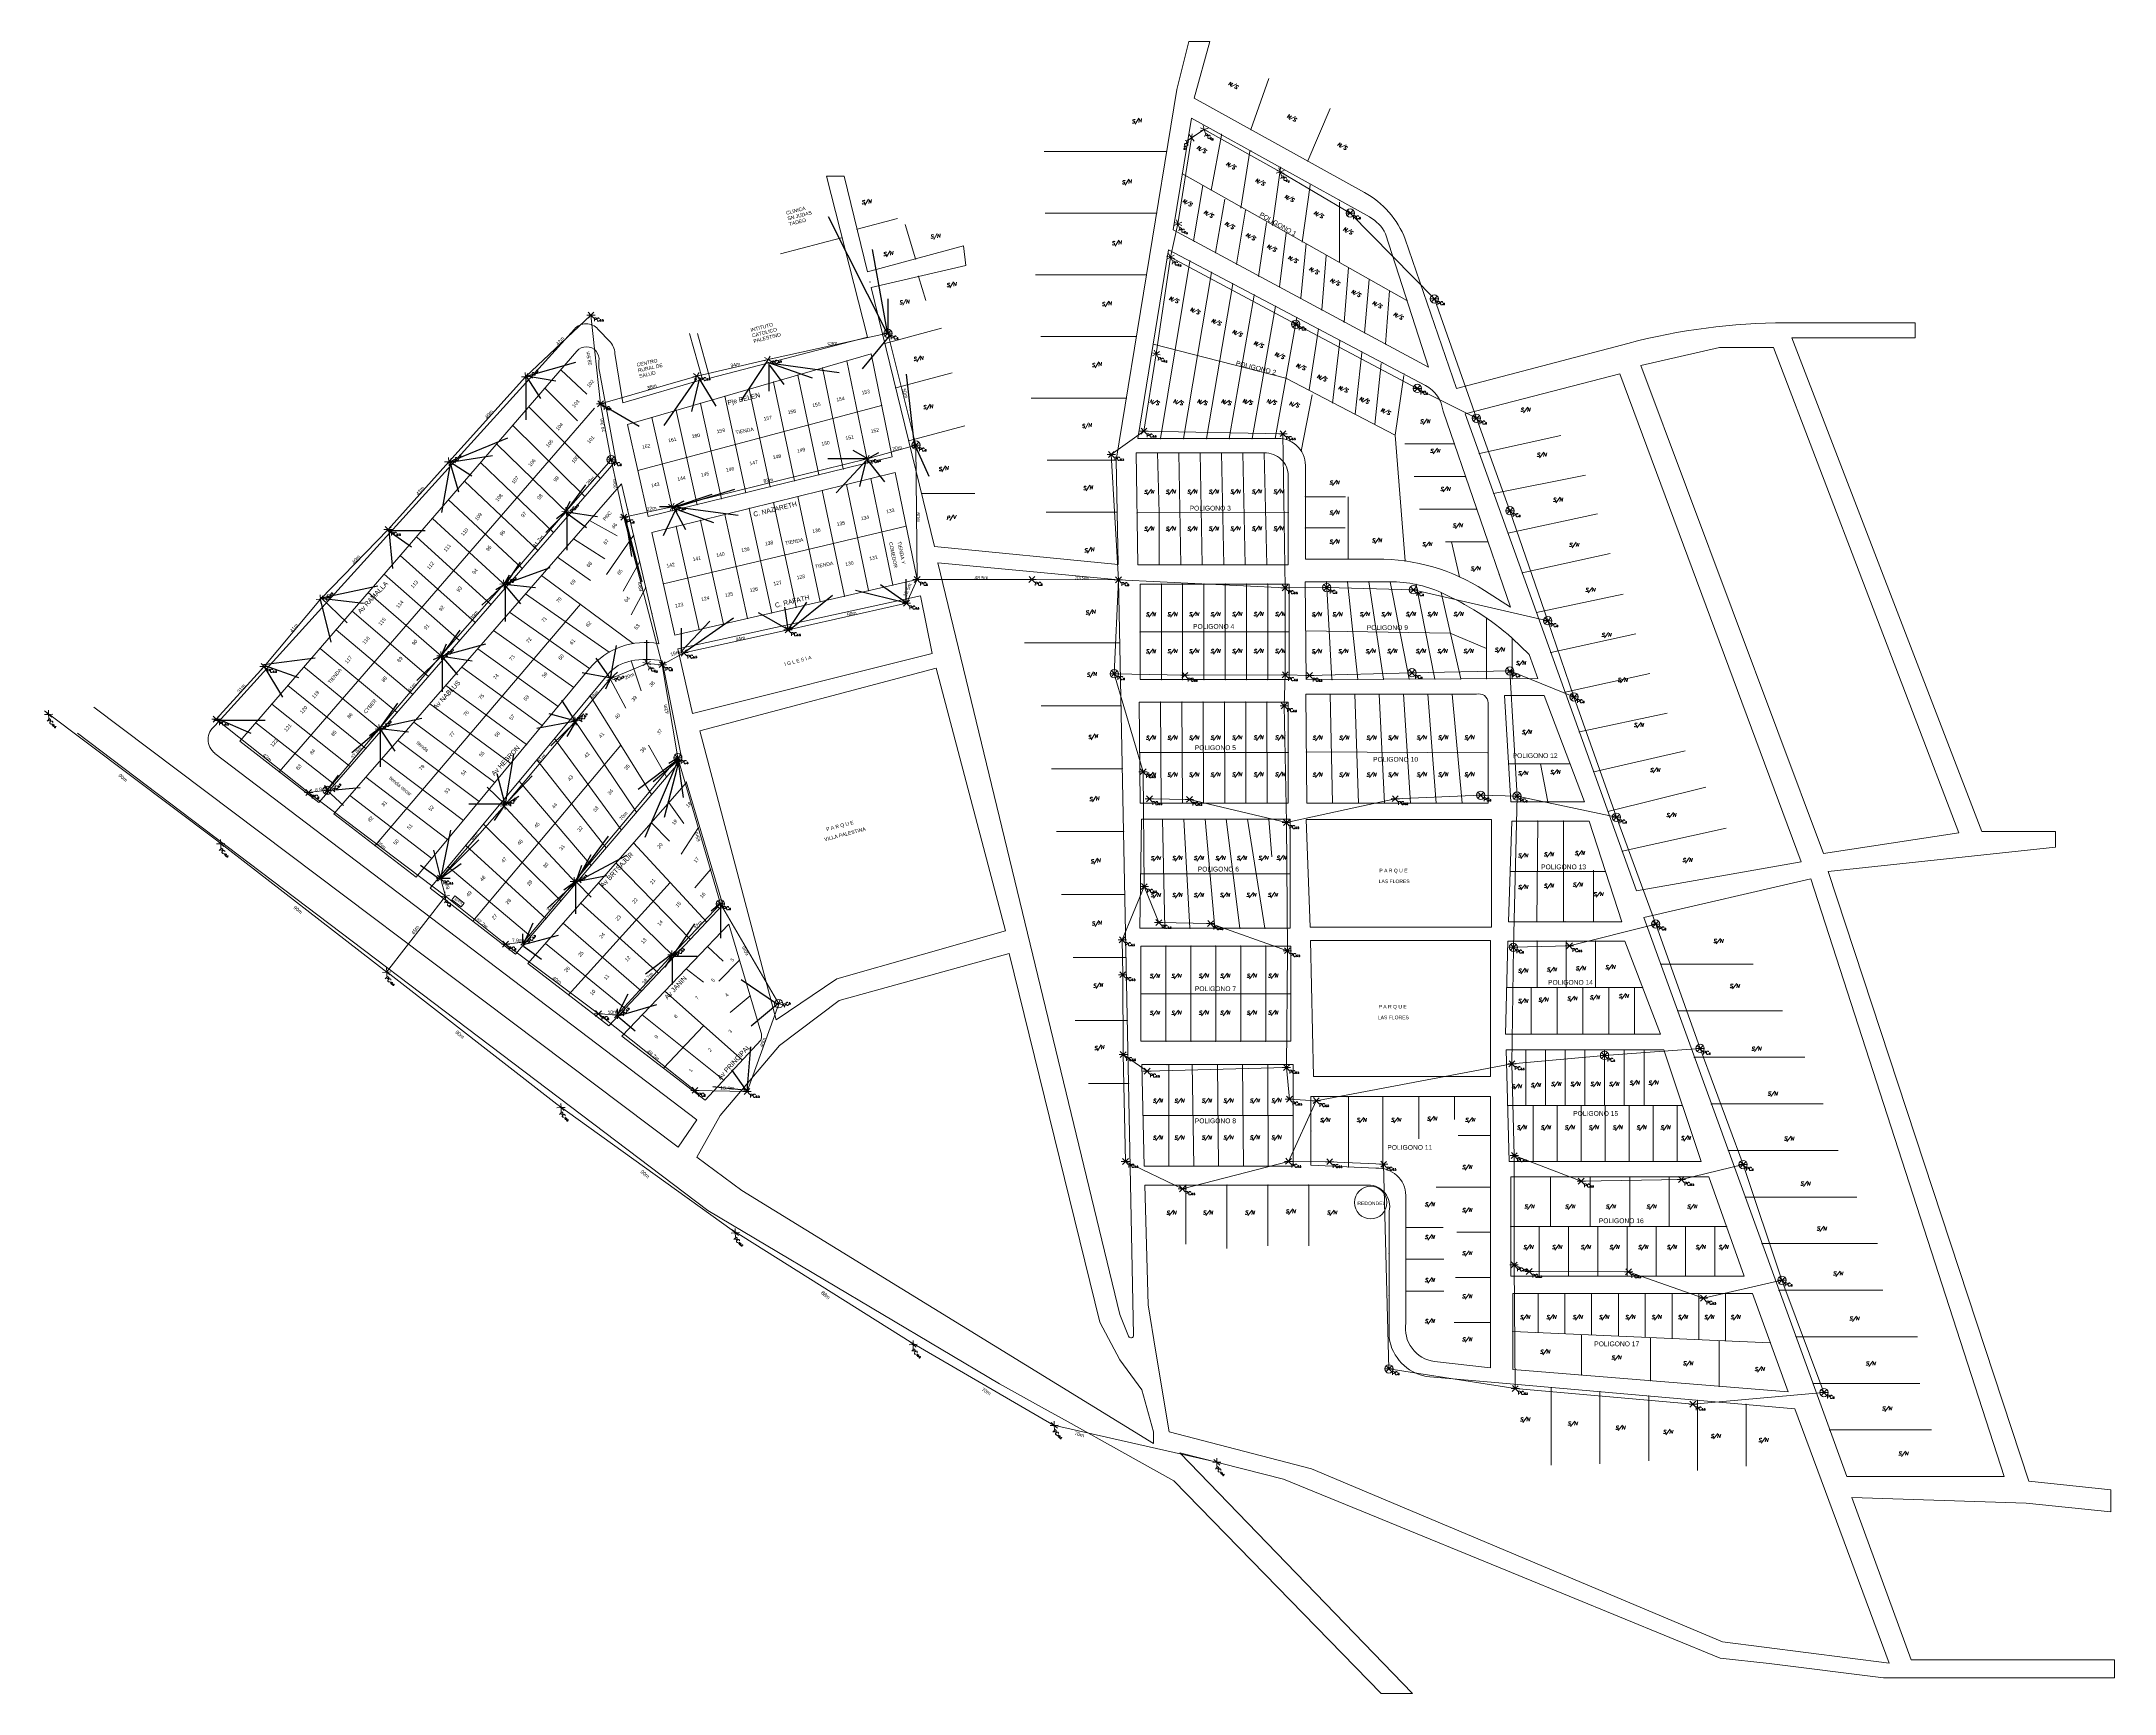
# Model space of a CAD drawing. Header units: millimetres. Extents: x 98 to 964, y 99 to 790.
import ezdxf
from ezdxf.enums import TextEntityAlignment as Align

# ---------------------------------------------------------------- set-up
doc = ezdxf.new("R2010")
doc.units = ezdxf.units.MM
for name, color, linetype, lineweight in [('_ADDRESSDIBUJO', 7, 'Continuous', 0), ('_LOTLINE', 252, 'Continuous', 0), ('_POLEPED', 7, 'Continuous', 0), ('_STRAND', 3, 'Continuous', 0), ('_STRANDDISTANCE', 3, 'Continuous', 0), ('_STREET', 5, 'Continuous', 0)]:
    doc.layers.add(name, color=color, linetype=linetype, lineweight=lineweight)
doc.layers.add('_CUSTOMER', color=4, linetype='Continuous')
doc.styles.add('Address', font='ITALICS.shx', dxfattribs={"height": 1.5})
doc.styles.add('ROMANS', font='romans.shx', dxfattribs={"height": 0.2})
doc.styles.get("Standard").update_dxf_attribs({"font": 'arial.ttf'})
doc.styles.add('StrandDistance0', font='ENGINEERING.shx', dxfattribs={"height": 1.5})
doc.styles.add('Style-romans', font='romans.shx')

# ---------------------------------------------------------------- blocks, each defined once
blk = doc.blocks.new('*U38')
at = {"layer": '_POLEPED', "linetype": 'Continuous'}
blk.add_line((206328.6, 1519837.21), (206328.59, 1519835.82), dxfattribs=at)
at = {"layer": '_POLEPED', "linetype": 'Continuous', "flags": 128}
blk.add_lwpolyline([(206328.6, 1519837.21), (206329.19, 1519837.21), (206329.39, 1519837.14), (206329.46, 1519837.07), (206329.52, 1519836.94), (206329.52, 1519836.74), (206329.46, 1519836.61), (206329.39, 1519836.54), (206329.19, 1519836.48), (206328.59, 1519836.48)], dxfattribs=at)
blk = doc.blocks.new('PC8_E')
at = {"layer": '_POLEPED', "color": 1}
for p, q in [((-1.74, 0), (0, 0)), ((-1.24, -1.22), (0, 0)), ((-1.19, 1.27), (0, 0)), ((0, 0), (1.24, 1.22)), ((0, 0), (1.74, 0)), ((0, 0), (1.19, -1.27))]:
    blk.add_line(p, q, dxfattribs=at)
at = {"layer": '_POLEPED', "linetype": 'Continuous', "flags": 128}
for points in [[(3.77, -1.47), (3.71, -1.34), (3.57, -1.2), (3.44, -1.13), (3.18, -1.13), (3.04, -1.2), (2.91, -1.33), (2.84, -1.46), (2.78, -1.66), (2.77, -1.99), (2.84, -2.19), (2.9, -2.32), (3.04, -2.46), (3.17, -2.52), (3.43, -2.53), (3.57, -2.46), (3.7, -2.33), (3.77, -2.2)], [(4, -1.78), (3.9, -1.81), (3.86, -1.88), (3.86, -1.95), (3.9, -2.02), (3.97, -2.06), (4.11, -2.09), (4.21, -2.13), (4.28, -2.2), (4.31, -2.27), (4.31, -2.37), (4.28, -2.44), (4.24, -2.48), (4.14, -2.51), (4, -2.51), (3.89, -2.47), (3.86, -2.44), (3.82, -2.37), (3.83, -2.26), (3.86, -2.19), (3.93, -2.13), (4.04, -2.09), (4.18, -2.06), (4.25, -2.02), (4.28, -1.95), (4.28, -1.88), (4.25, -1.81), (4.14, -1.78), (4, -1.78)]]:
    blk.add_lwpolyline(points, dxfattribs=at)
at = {"layer": '_POLEPED', "linetype": 'Continuous'}
blk.add_blockref('*U38', (-206327.14, -1519838.33), dxfattribs=at)
blk = doc.blocks.new('PC6.5')
at = {"layer": '_POLEPED', "color": 1}
for p, q in [((-1.74, 0), (0, 0)), ((-1.24, -1.22), (0, 0)), ((-1.19, 1.27), (0, 0)), ((0, 0), (1.24, 1.22)), ((0, 0), (1.74, 0)), ((0, 0), (1.19, -1.27))]:
    blk.add_line(p, q, dxfattribs=at)
at = {"layer": '_POLEPED', "linetype": 'Continuous', "attachment_point": 7, "rotation": 359.64776, "line_spacing_factor": 0.72, "style": 'StrandDistance0'}
for s, insert, char_height in [('\\Fromans;PC', (1.18, -2.51), 1.3914), ('\\Fromans;6.5', (3.72, -2.51), 0.7317)]:
    blk.add_mtext(s, dxfattribs=dict(at, insert=insert, char_height=char_height))
blk = doc.blocks.new('PC6.5N')
at = {"layer": '_POLEPED', "color": 1, "linetype": 'Continuous', "lineweight": 0}
for p, q in [((-1.67, -0.09), (1.8, 0.11)), ((-1.2, 1.21), (1.32, -1.19)), ((1.24, 1.29), (-1.11, -1.28))]:
    blk.add_line(p, q, dxfattribs=at)
at = {"layer": '_POLEPED', "color": 254, "linetype": 'Continuous', "lineweight": 0}
blk.add_line((1.72, -1.45), (1.72, -2.84), dxfattribs=at)
at = {"layer": '_POLEPED', "color": 254, "linetype": 'Continuous', "lineweight": 0, "flags": 128}
for points in [[(1.72, -1.45), (2.32, -1.45), (2.52, -1.52), (2.58, -1.58), (2.65, -1.71), (2.65, -1.91), (2.58, -2.05), (2.52, -2.11), (2.32, -2.18), (1.72, -2.18)], [(4.04, -1.78), (3.97, -1.65), (3.84, -1.52), (3.71, -1.45), (3.45, -1.45), (3.31, -1.52), (3.18, -1.65), (3.11, -1.78), (3.05, -1.98), (3.05, -2.31), (3.11, -2.51), (3.18, -2.64), (3.31, -2.77), (3.45, -2.84), (3.71, -2.84), (3.84, -2.77), (3.97, -2.64), (4.04, -2.51)], [(4.59, -2.29), (4.55, -2.22), (4.45, -2.19), (4.38, -2.19), (4.28, -2.22), (4.21, -2.33), (4.17, -2.5), (4.17, -2.68), (4.21, -2.82), (4.28, -2.88), (4.38, -2.92), (4.41, -2.92), (4.52, -2.88), (4.59, -2.82), (4.62, -2.71), (4.62, -2.68), (4.59, -2.57), (4.52, -2.5), (4.41, -2.47), (4.38, -2.47), (4.28, -2.5), (4.21, -2.57), (4.17, -2.68)], [(4.9, -2.85), (4.87, -2.88), (4.9, -2.92), (4.94, -2.88), (4.9, -2.85)], [(5.6, -2.19), (5.25, -2.19), (5.21, -2.5), (5.25, -2.47), (5.35, -2.43), (5.46, -2.43), (5.56, -2.47), (5.63, -2.54), (5.67, -2.64), (5.67, -2.71), (5.63, -2.82), (5.56, -2.88), (5.46, -2.92), (5.35, -2.92), (5.25, -2.88), (5.21, -2.85), (5.18, -2.78)]]:
    blk.add_lwpolyline(points, dxfattribs=at)
at = {"layer": '_POLEPED', "color": 1, "linetype": 'Continuous', "lineweight": 0}
blk.add_circle((0.06, 0.01), 1.74, dxfattribs=at)
blk = doc.blocks.new('PC8_N')
at = {"layer": '_POLEPED', "color": 1}
for p, q in [((-1.24, -1.22), (1.24, 1.22)), ((-1.19, 1.27), (1.19, -1.27)), ((-1.74, 0), (1.74, 0))]:
    blk.add_line(p, q, dxfattribs=at)
blk.add_circle((0, 0), 1.74, dxfattribs=at)
at = {"layer": '_POLEPED', "linetype": 'Continuous', "style": 'ROMANS'}
for s, height, p in [('PC', 1.391, (1.18, -2.51)), ('8', 0.732, (3.72, -2.51))]:
    blk.add_text(s, height=height, rotation=359.64776, dxfattribs=at).set_placement(p)
blk = doc.blocks.new('PC10.6')
at = {"layer": '_POLEPED', "color": 1}
for p, q in [((-1.74, 0), (0, 0)), ((-1.19, 1.26), (0, 0)), ((0, 0), (1.24, 1.22)), ((0, 0), (1.74, 0)), ((0, 0), (1.19, -1.26)), ((-1.24, -1.22), (0, 0))]:
    blk.add_line(p, q, dxfattribs=at)
at = {"layer": '_POLEPED', "linetype": 'Continuous'}
for s, height, style, p in [('PC', 1.391, 'ROMANS', (1.19, -2.51)), ('10.6', 0.732, 'Style-romans', (3.73, -2.5))]:
    blk.add_text(s, height=height, rotation=359.80924, dxfattribs=dict(at, style=style)).set_placement(p)

msp = doc.modelspace()

# ---------------------------------------------------------------- linework, layer by layer
at = {"layer": '_CUSTOMER'}
for p, q in [((450.93, 668.22), (426.62, 716.49)), ((451.24, 668.22), (445.01, 702.79)), ((451.56, 667.6), (451.56, 682.23)), ((452.49, 667.28), (440.65, 652.96)), ((300.13, 650.12), (306.21, 640.52)), ((300.13, 649.92), (300.13, 631.69)), ((300.32, 650.12), (312.68, 647.96)), ((300.43, 649.9), (321.04, 655.79)), ((400.76, 656.07), (390.16, 639.88)), ((401.07, 655.76), (419.77, 649.22)), ((401.69, 655.45), (430.99, 651.4)), ((401.69, 655.14), (401.69, 643.61)), ((402, 654.52), (407.92, 646.42)), ((462.67, 619.93), (459.24, 650.74)), ((371.46, 648.91), (357.75, 629.29)), ((372.71, 649.22), (369.28, 635.2)), ((372.08, 649.53), (379.56, 637.39)), ((332.19, 638.01), (347.46, 628.98)), ((268.44, 614.2), (292.58, 624.2)), ((268.36, 614.01), (286.19, 616.75)), ((443, 615.36), (426.26, 615.36)), ((443, 615.36), (436.97, 618.86)), ((442.81, 615.36), (447.67, 618.08)), ((462.98, 620.55), (468.58, 608.1)), ((268.55, 613.92), (264.87, 593)), ((268.18, 614.29), (277.48, 608.3)), ((268.3, 613.92), (271.97, 601.57)), ((442.61, 614.97), (429.76, 601.16)), ((442.22, 614.58), (439.5, 603.88)), ((442.81, 614.97), (450.01, 605.83)), ((316.93, 593.4), (325.21, 604.52)), ((361.44, 594.74), (387.52, 602.71)), ((361.83, 595.13), (377.98, 600.57)), ((361.83, 595.52), (366.31, 597.85)), ((317.05, 593.28), (308.4, 584.63)), ((316.68, 593.28), (312.97, 590.32)), ((316.68, 593.03), (325.46, 586.73)), ((316.81, 593.9), (318.66, 597.73)), ((317.05, 593.16), (330.03, 591.3)), ((317.18, 592.79), (317.18, 577.22)), ((341.51, 590.8), (348.63, 563.92)), ((341.71, 591), (344.28, 574.59)), ((361.63, 595.32), (355.99, 595.32)), ((362.8, 594.35), (357.55, 583.26)), ((361.83, 595.13), (366.89, 585.79)), ((361.83, 594.74), (378.57, 588.71)), ((362.61, 595.32), (388.89, 591.82)), ((242.22, 585.42), (258.02, 585.42)), ((242.59, 585.42), (252.26, 578.57)), ((242.84, 585.42), (244.31, 569.51)), ((291.28, 562.36), (297.82, 572.23)), ((291.16, 563.22), (293.26, 566.92)), ((291.53, 563.1), (310.29, 570.01)), ((459, 554.94), (459, 565.15)), ((214.05, 557.17), (238.28, 562.25)), ((214.25, 556.19), (218.55, 538.82)), ((214.44, 557.37), (225.38, 546.82)), ((214.44, 557.17), (232.22, 555.02)), ((290.79, 562.61), (281.66, 554.22)), ((291.04, 562.73), (287.58, 560.63)), ((291.04, 562.85), (297.82, 554.84)), ((291.41, 562.48), (291.41, 547.44)), ((291.53, 562.98), (304.12, 561.62)), ((409.7, 543.98), (417.59, 555.51)), ((410.3, 543.86), (428.28, 558.43)), ((459.24, 555.06), (437.84, 560.29)), ((458.88, 555.31), (448.3, 562.72)), ((365.23, 535.05), (377.03, 547.47)), ((366.08, 534.39), (386.86, 548.96)), ((409.94, 543.98), (397.31, 551.02)), ((409.94, 543.37), (408.36, 553.33)), ((264.71, 532.84), (272.72, 543.79)), ((264.77, 532.89), (266.94, 538.01)), ((264.96, 533.08), (283.43, 538.01)), ((335.54, 523.69), (338.02, 537.32)), ((350.73, 529.61), (350.73, 539.66)), ((365.23, 534.43), (365.23, 544.67)), ((190.41, 529.45), (212.1, 532.18)), ((190.61, 528.67), (198.42, 515.78)), ((191, 529.06), (205.07, 523.98)), ((264.71, 532.71), (254.61, 522.74)), ((264.71, 532.96), (261.38, 531.36)), ((264.83, 532.96), (271.48, 525.08)), ((264.96, 532.84), (277.64, 530.99)), ((265.2, 532.96), (265.2, 518.07)), ((335.54, 523.57), (329.47, 532.12)), ((335.79, 523.69), (323.64, 525.92)), ((335.42, 523.69), (333.43, 519.11)), ((335.54, 523.57), (338.39, 526.17)), ((239.21, 502.92), (246.6, 513.26)), ((320.94, 505.52), (315.21, 514.58)), ((169.7, 506.21), (191.19, 506.21)), ((171.07, 506.8), (185.14, 500.75)), ((239.38, 502.7), (227.32, 492.5)), ((239.01, 502.82), (234.82, 499.63)), ((238.88, 502.82), (245.28, 493.23)), ((239.25, 502.7), (251.06, 501.35)), ((239.32, 503.27), (256.67, 507.01)), ((320.94, 505.68), (304.75, 502.66)), ((320.63, 505.83), (309.86, 508.78)), ((321.05, 505.64), (310.52, 495.48)), ((321.18, 505.84), (317.22, 499.32)), ((320.79, 505.6), (324.35, 508.85)), ((239.25, 502.21), (239.25, 486.72)), ((291.67, 471.22), (295.04, 491.8)), ((363.95, 489.93), (347.07, 477.14)), ((363.95, 489.93), (349.78, 457.16)), ((364.33, 489.74), (353.28, 480.43)), ((364.14, 489.54), (357.93, 465.5)), ((364.14, 490.71), (359.87, 487.99)), ((363.75, 488.77), (365.89, 473.84)), ((217.12, 476.71), (216.12, 478.86)), ((216.96, 476.63), (221.81, 483.16)), ((217.12, 476.71), (223.88, 470.49)), ((217.27, 476.71), (230.8, 478.09)), ((291.67, 470.82), (283.95, 478.14)), ((291.28, 471.41), (288.11, 483.68)), ((290.88, 470.42), (302.76, 482.89)), ((291.08, 471.02), (276.23, 471.02)), ((290.88, 470.23), (286.92, 464.29)), ((291.28, 470.82), (297.22, 474.38)), ((264.74, 440.54), (268.7, 460.13)), ((264.55, 440.15), (261.58, 451.82)), ((264.74, 440.35), (280.39, 456.18)), ((320.9, 439.07), (334.68, 457.69)), ((263.95, 439.75), (256.03, 445.49)), ((264.55, 440.15), (273.06, 446.28)), ((321, 438.39), (323.52, 445.56)), ((321.09, 438.49), (342.25, 449.74)), ((321.19, 438.58), (327.39, 450.01)), ((264.55, 440.15), (268.51, 440.15)), ((321, 438.39), (309.17, 427.54)), ((320.22, 438.19), (315.96, 435.09)), ((320.61, 438.58), (333.99, 441.29)), ((320.8, 437.81), (320.8, 425.21)), ((321.38, 438.39), (327.39, 432.19)), ((381.06, 429.21), (377.57, 426.31)), ((381.45, 428.83), (381.45, 415.09)), ((298.89, 413.39), (298.89, 416.88)), ((299.09, 412.42), (303.16, 421.53)), ((299.09, 412.42), (313.82, 416.3)), ((361.5, 407.73), (370.8, 421.09)), ((299.09, 411.65), (306.65, 406.22)), ((361.11, 408.31), (350.07, 399.99)), ((361.31, 407.73), (358.21, 402.89)), ((361.69, 407.73), (365.37, 410.83)), ((361.69, 407.54), (371.76, 407.54)), ((361.31, 407.15), (361.31, 395.73)), ((338.26, 382.77), (342.91, 391.86)), ((405.27, 387.41), (390.16, 397.67)), ((338.07, 382.77), (345.81, 376.38)), ((338.45, 382.57), (338.45, 385.48)), ((338.65, 382.57), (354.92, 387.41)), ((405.46, 387.6), (394.23, 378.31)), ((392.65, 351.26), (394.09, 369.63)), ((392.58, 351.03), (386.23, 360.03)), ((392.58, 351.41), (378.29, 352.92))]:
    msp.add_line(p, q, dxfattribs=at)
at = {"layer": '_LOTLINE'}
for p, q in [((572.21, 769.67), (577.26, 789.79)), ((577.26, 789.79), (586.02, 789.79)), ((586.02, 789.79), (579.45, 766.13)), ((603.17, 753), (610.64, 774.36)), ((546.77, 614.88), (572.21, 769.67)), ((579.45, 766.13), (650.61, 726.73)), ((570.66, 711.05), (578.35, 757.8)), ((578.35, 757.8), (652.68, 716.5)), ((626.89, 739.86), (636.24, 761.81)), ((590.91, 750.6), (586.54, 727.5)), ((567.97, 743.87), (516.68, 743.87)), ((602.72, 743.93), (598.87, 720.06)), ((615.56, 737), (612.22, 712.87)), ((442.88, 666.19), (425.82, 733.44)), ((425.82, 733.44), (433.14, 733.44)), ((433.14, 733.44), (442.86, 693.56)), ((574.51, 734.43), (668.37, 681.59)), ((579.22, 706.46), (583.11, 729.59)), ((627.89, 729.81), (624.55, 705.94)), ((588.34, 701.57), (592.19, 723.91)), ((597.07, 696.7), (600.92, 719.29)), ((640.21, 722.62), (640.21, 697.72)), ((438.53, 711.34), (455.43, 715.87)), ((462.97, 698.95), (458.62, 713.36)), ((563.73, 718.07), (517.13, 718.07)), ((677.34, 653.74), (570.66, 711.05)), ((606.31, 691.56), (609.65, 714.15)), ((431.97, 707.8), (406.59, 701)), ((442.86, 693.56), (483.07, 704.34)), ((483.93, 696.21), (483.07, 704.34)), ((555.85, 623.86), (568.74, 702.73)), ((568.74, 702.73), (676.06, 646.05)), ((615.09, 687.2), (617.91, 709.86)), ((623.96, 682.46), (626.28, 705.33)), ((659.4, 709.45), (677.34, 653.74)), ((667.64, 707.13), (689.14, 644.71)), ((444.47, 686.97), (483.93, 696.21)), ((565.41, 623.86), (577.68, 698)), ((586.63, 693.28), (574.98, 623.86)), ((632.73, 677.63), (634.64, 700.4)), ((642.11, 672.41), (643.93, 695.37)), ((444.47, 686.97), (470.86, 578.72)), ((464.2, 691.59), (467.28, 681.61)), ((559.49, 692.27), (513.11, 692.27)), ((595.57, 688.56), (584.54, 623.86)), ((650.58, 667.95), (652.53, 690.34)), ((659.35, 663.24), (661.13, 685.63)), ((594.1, 623.86), (604.51, 683.84)), ((613.46, 679.11), (603.66, 623.86)), ((170.16, 503.83), (320.39, 669.61)), ((373.91, 648.55), (368.52, 667.82)), ((371.79, 667.82), (377.02, 649.04)), ((450.17, 663.58), (473.87, 669.92)), ((622.4, 674.39), (613.22, 623.86)), ((631.35, 669.67), (627.49, 644.18)), ((826.6, 672.19), (880.75, 672.19)), ((880.75, 672.19), (880.75, 665.89)), ((180.51, 497.33), (321.48, 660.38)), ((337.34, 659.4), (340.6, 638.72)), ((444.38, 659.27), (342.62, 629.69)), ((377.02, 649.04), (442.88, 666.19)), ((453.17, 616.18), (444.38, 659.27)), ((555.25, 666.47), (515.34, 666.47)), ((562.3, 663.29), (617.81, 649.12)), ((640.33, 664.61), (637.19, 638.68)), ((649.5, 659.63), (646.74, 634.02)), ((689.14, 644.71), (760.73, 663.62)), ((766.08, 654.41), (799.03, 661.92)), ((799.03, 661.92), (821.58, 661.92)), ((821.58, 661.92), (899.07, 459.07)), ((880.75, 665.89), (829.18, 665.89)), ((829.18, 665.89), (908.66, 459.62)), ((314.77, 652.61), (325.64, 642.45)), ((330.67, 653.35), (333.43, 638.36)), ((422.6, 608.69), (413.85, 650.39)), ((424.03, 653.35), (432.79, 611.19)), ((442.98, 613.69), (434.2, 656.31)), ((454.69, 645.03), (478.32, 651.36)), ((657.62, 655.18), (654.93, 629.74)), ((667.06, 650.21), (663.39, 625.33)), ((757.4, 650.94), (692.64, 634.18)), ((833.15, 446.93), (757.4, 650.94)), ((842.4, 450.4), (766.08, 654.41)), ((308.05, 644.85), (321.64, 631.26)), ((340.6, 638.72), (373.91, 648.55)), ((383.33, 641.52), (392.03, 601.21)), ((402.22, 603.7), (393.5, 644.48)), ((403.68, 647.43), (412.41, 606.2)), ((617.81, 649.12), (663.38, 625.33)), ((624.09, 618.52), (628.8, 642.09)), ((301.34, 637.09), (331.27, 607.09)), ((316.3, 622.09), (328.83, 636.54)), ((333.43, 638.36), (337.89, 614.15)), ((346.95, 610.45), (448.77, 637.73)), ((361.47, 593.72), (352.8, 632.64)), ((362.97, 635.6), (371.65, 596.21)), ((381.84, 598.71), (373.15, 638.56)), ((551.01, 640.67), (511.33, 640.67)), ((683.44, 635.32), (711.6, 553.33)), ((692.64, 634.18), (764.34, 434.79)), ((324.73, 599.58), (294.63, 629.32)), ((342.62, 629.69), (351.28, 591.22)), ((460.08, 622.93), (483.6, 629.23)), ((613.22, 623.86), (555.85, 623.86)), ((667.6, 572.71), (663.38, 625.33)), ((698.62, 617.56), (732.71, 625.08)), ((197.07, 484.57), (316.3, 622.09)), ((287.92, 621.56), (318.2, 592.06)), ((453.17, 616.18), (351.28, 591.22)), ((608.75, 617.86), (555.21, 617.86)), ((555.21, 617.86), (555.85, 571.12)), ((564.84, 592.77), (564.13, 617.86)), ((573.82, 571.12), (573.05, 617.86)), ((582.81, 571.12), (581.98, 617.86)), ((591.79, 571.12), (590.9, 617.86)), ((599.82, 617.86), (600.77, 571.12)), ((609.76, 571.12), (608.75, 617.86)), ((688.13, 621.66), (667.54, 621.66)), ((337.8, 614.61), (213.62, 471.81)), ((311.66, 584.55), (281.2, 613.79)), ((352.76, 584.61), (454.5, 609.63)), ((444.33, 607.13), (453.5, 562.61)), ((463.62, 564.93), (454.5, 609.63)), ((546.77, 614.88), (518.02, 614.88)), ((547.67, 571.22), (546.77, 614.88)), ((618.74, 571.12), (618.74, 608.19)), ((625.92, 573.48), (625.92, 612.57)), ((692.83, 607.99), (671.37, 607.99)), ((704.59, 600.95), (743.02, 608.5)), ((219.88, 466.99), (340.06, 604.93)), ((298.59, 569.52), (267.78, 598.27)), ((274.49, 606.03), (305.12, 577.03)), ((340.06, 604.93), (355.32, 540.01)), ((423.14, 555.64), (413.81, 599.62)), ((423.98, 602.12), (433.26, 557.97)), ((443.38, 560.29), (434.16, 604.63)), ((465.47, 600.83), (487.7, 600.83)), ((625.92, 599.54), (642.69, 599.54)), ((643.84, 573.48), (643.84, 599.54)), ((261.07, 590.5), (292.05, 562)), ((326.7, 589.6), (338.23, 583.14)), ((382.65, 546.35), (373.11, 589.61)), ((383.29, 592.11), (392.78, 548.68)), ((402.9, 551), (393.46, 594.62)), ((403.63, 597.12), (413.02, 553.32)), ((547.22, 593.05), (517.58, 593.05)), ((555.53, 592.75), (618.74, 592.9)), ((564.84, 571.12), (564.84, 592.77)), ((697.52, 594.33), (673.54, 594.33)), ((710.57, 584.33), (747.95, 592.37)), ((285.52, 554.48), (254.35, 582.74)), ((320.03, 581.94), (333.06, 573.61)), ((345.14, 583.29), (333.87, 567.01)), ((352.76, 584.61), (362.41, 541.71)), ((459.06, 587.28), (357.59, 563.16)), ((362.94, 587.11), (372.53, 544.03)), ((625.92, 586.51), (642.52, 586.51)), ((702.21, 580.66), (684.54, 580.66)), ((690.31, 566.09), (687.05, 580.66)), ((247.64, 574.97), (278.98, 546.97)), ((313.35, 574.27), (327.1, 564.47)), ((347.69, 572.47), (340.83, 560.06)), ((470.86, 578.72), (547.67, 571.22)), ((472.23, 571.97), (548.3, 257.81)), ((472.23, 571.97), (547.78, 564.78)), ((655.76, 573.48), (625.92, 573.48)), ((716.54, 567.72), (753.33, 575.8)), ((272.44, 539.45), (240.93, 567.21)), ((344.99, 538.22), (306.67, 566.61)), ((362.41, 541.71), (463.62, 564.93)), ((554.13, 249.16), (547.78, 564.78)), ((555.85, 571.12), (618.74, 571.12)), ((625.84, 564.03), (661.32, 564.03)), ((626.26, 523.09), (625.84, 564.03)), ((637.02, 523.14), (634.71, 564.03)), ((643.58, 564.03), (647.79, 523.2)), ((658.55, 523.25), (652.45, 564.03)), ((661.32, 564.03), (669.31, 523.31)), ((234.22, 559.45), (265.91, 531.94)), ((334.93, 534.59), (300, 558.95)), ((310.03, 539.49), (322.89, 554.6)), ((350.23, 561.65), (344.1, 550.25)), ((465.02, 558.1), (363.69, 536.03)), ((469.92, 534.06), (465.02, 558.1)), ((619.07, 563.06), (556.82, 563.06)), ((556.82, 563.06), (556.82, 523.09)), ((565.71, 523.09), (565.71, 563.06)), ((574.6, 563.06), (574.6, 523.09)), ((583.5, 523.09), (583.5, 563.06)), ((592.39, 563.06), (592.39, 523.09)), ((601.28, 523.09), (601.28, 563.06)), ((610.17, 563.06), (610.17, 523.09)), ((619.07, 523.09), (619.07, 563.06)), ((680.08, 523.36), (672.2, 562.89)), ((690.84, 523.42), (682.6, 559.51)), ((711.6, 553.33), (700.71, 560.39)), ((722.52, 551.1), (758.71, 558.77)), ((259.37, 524.42), (227.5, 551.68)), ((326.75, 527.7), (293.32, 551.28)), ((701.6, 523.47), (701.6, 548.84)), ((220.79, 543.92), (252.84, 516.91)), ((237.06, 453.74), (310.03, 539.49)), ((320.16, 519.77), (286.64, 543.62)), ((355.32, 540.01), (355.69, 538.13)), ((548.31, 538.47), (508.49, 538.47)), ((556.82, 543.07), (619.07, 543.07)), ((626.05, 543.56), (686.47, 542.56)), ((686.47, 542.56), (701.6, 536.16)), ((712.27, 540.49), (719.51, 533.55)), ((712.36, 523.53), (712.36, 540.41)), ((728.49, 534.49), (764.09, 542.2)), ((246.3, 509.39), (214.08, 536.15)), ((313.56, 511.85), (279.97, 535.96)), ((344.06, 530.92), (348.35, 518.44)), ((357.11, 530.96), (365.26, 489.86)), ((363.69, 536.03), (369.78, 508.94)), ((369.78, 508.94), (469.92, 534.06)), ((719.51, 533.55), (723.13, 523.58)), ((233.23, 494.36), (200.65, 520.63)), ((207.36, 528.39), (239.76, 501.87)), ((254.24, 440.5), (326.75, 527.7)), ((260.16, 435.93), (334.4, 525.29)), ((300.38, 495.99), (266.61, 520.63)), ((306.97, 503.92), (273.29, 528.29)), ((334.4, 525.29), (341.84, 511.23)), ((372.85, 501.67), (471.55, 527.83)), ((471.55, 527.83), (500.51, 418.09)), ((556.82, 523.09), (619.07, 523.09)), ((723.13, 523.58), (626.26, 523.09)), ((734.47, 517.87), (769.92, 525.62)), ((119.51, 511.65), (363.7, 327.67)), ((193.94, 512.86), (226.69, 486.84)), ((293.79, 488.06), (259.94, 512.97)), ((352.64, 475.05), (326.97, 516.35)), ((548.84, 512.17), (515.54, 512.17)), ((618.74, 513.74), (556.5, 513.74)), ((556.5, 513.74), (556.82, 471.51)), ((565.67, 471.51), (565.39, 513.74)), ((574.28, 513.74), (574.51, 471.51)), ((583.36, 471.51), (583.17, 513.74)), ((592.07, 513.74), (592.2, 471.51)), ((601.05, 471.51), (601.05, 513.74)), ((609.85, 513.74), (609.9, 471.51)), ((618.74, 471.51), (618.74, 513.74)), ((697.44, 516.96), (626.16, 516.96)), ((626.16, 516.96), (626.48, 471.51)), ((637.31, 471.51), (636.34, 516.96)), ((646.53, 516.96), (648.14, 471.51)), ((658.97, 471.51), (656.71, 516.96)), ((666.89, 516.96), (669.79, 471.51)), ((680.62, 471.51), (677.07, 516.96)), ((687.26, 516.96), (691.45, 471.51)), ((702.28, 471.51), (702.28, 513.42)), ((725.72, 516.46), (709.2, 516.46)), ((709.2, 516.46), (711.79, 472.1)), ((742.56, 472.1), (725.72, 516.46)), ((220.16, 479.33), (187.23, 505.1)), ((287.2, 480.14), (253.26, 505.3)), ((346.33, 467.65), (319.55, 507.42)), ((740.44, 501.26), (777.09, 509.04)), ((376.1, 301.19), (112.67, 500.67)), ((213.62, 471.81), (180.51, 497.33)), ((280.6, 472.21), (246.58, 497.64)), ((278.01, 422.17), (339.81, 495.7)), ((340.02, 460.24), (312.13, 498.48)), ((358.95, 482.46), (351.34, 495.77)), ((404.79, 380.88), (372.85, 501.67)), ((371.53, 339.2), (170.16, 492.3)), ((274.01, 464.28), (239.91, 489.98)), ((365.26, 489.86), (295.85, 408.41)), ((333.71, 452.84), (304.7, 489.54)), ((549.37, 485.87), (519.76, 485.87)), ((556.66, 492.62), (618.74, 492.62)), ((626.32, 492.91), (702.28, 492.46)), ((724.13, 487.93), (710.86, 487.93)), ((727.18, 472.1), (724.13, 487.93)), ((724.13, 487.93), (736.55, 487.93)), ((746.42, 484.64), (784.71, 493.36)), ((267.42, 456.35), (233.23, 482.31)), ((327.4, 445.43), (297.28, 480.61)), ((367.22, 480.17), (300.96, 404.48)), ((367.12, 480.51), (382.49, 429.02)), ((752.39, 468.02), (793.23, 478.13)), ((260.83, 448.42), (226.55, 474.65)), ((321.09, 438.03), (289.86, 471.67)), ((359.86, 471.76), (366.08, 462.97)), ((556.82, 471.51), (618.74, 471.51)), ((626.48, 471.51), (702.28, 471.51)), ((711.79, 472.1), (742.56, 472.1)), ((254.24, 440.5), (219.88, 466.99)), ((314.78, 430.63), (282.43, 462.74)), ((352.5, 463.35), (360.14, 455.56)), ((372.24, 461.3), (365.03, 450.14)), ((549.9, 459.57), (521.88, 459.57)), ((556.7, 419.24), (557.35, 464.77)), ((557.35, 464.77), (619.5, 464.77)), ((567.16, 419.24), (566.23, 464.77)), ((577.63, 419.24), (575.11, 464.77)), ((588.1, 419.24), (583.99, 464.77)), ((598.57, 419.24), (592.86, 464.77)), ((609.03, 419.24), (601.74, 464.77)), ((610.62, 464.77), (611.93, 448.99)), ((619.5, 464.77), (619.5, 419.24)), ((703.69, 464.65), (626.26, 464.65)), ((626.26, 464.65), (627.88, 419.64)), ((703.69, 419.64), (703.69, 464.65)), ((710.82, 421.91), (712.26, 464.01)), ((712.26, 464.01), (744.51, 464.01)), ((722.64, 421.91), (723.01, 464.01)), ((733.76, 464.01), (733.76, 421.91)), ((744.51, 464.01), (758.11, 421.91)), ((758.37, 451.41), (801.74, 461.1)), ((908.66, 459.62), (939.39, 459.62)), ((939.39, 459.62), (939.39, 453.11)), ((308.47, 423.22), (275.01, 453.8)), ((345.13, 454.94), (375.68, 421.79)), ((899.07, 459.07), (842.4, 450.4)), ((939.39, 453.11), (844.41, 442.87)), ((302.16, 415.82), (267.59, 444.87)), ((337.77, 446.53), (368.86, 414.55)), ((377.37, 443.84), (370.72, 436.03)), ((557.02, 442.01), (619.5, 442.01)), ((751.31, 442.96), (711.54, 442.96)), ((746.29, 421.91), (746.29, 443.46)), ((764.34, 434.79), (833.15, 446.93)), ((844.41, 442.87), (928.32, 188.09)), ((295.85, 408.41), (260.16, 435.93)), ((360.4, 438.36), (317.87, 391.44)), ((330.41, 438.12), (362.05, 407.32)), ((550.43, 433.27), (523.99, 433.27)), ((837.12, 439.88), (767.31, 423.7)), ((917.98, 190.07), (837.12, 439.88)), ((323.05, 429.71), (355.52, 400.4)), ((334.78, 378.4), (382.49, 429.02)), ((315.68, 421.3), (348.42, 392.86)), ((384.91, 420.91), (340.28, 374.16)), ((384.91, 420.91), (398.35, 375.92)), ((500.51, 418.09), (430.15, 398.05)), ((619.5, 419.24), (556.7, 419.24)), ((627.88, 419.64), (703.69, 419.64)), ((758.11, 421.91), (710.82, 421.91)), ((767.31, 423.7), (852.15, 190.07)), ((308.32, 412.89), (341.6, 385.63)), ((375.99, 411.56), (382.6, 405.45)), ((431.06, 389.05), (502.17, 408.65)), ((502.17, 408.65), (540.01, 254.6)), ((557.16, 411.75), (619.78, 411.75)), ((557.16, 371.98), (557.16, 411.75)), ((567.6, 371.98), (567.6, 411.75)), ((588.47, 411.75), (578.04, 411.75)), ((578.04, 411.75), (578.04, 371.98)), ((588.47, 371.98), (588.47, 411.75)), ((598.91, 411.75), (598.91, 371.98)), ((609.34, 371.98), (609.34, 411.75)), ((619.78, 411.75), (619.78, 371.98)), ((703.27, 414.03), (628.08, 414.03)), ((628.08, 414.03), (629.24, 357.31)), ((703.27, 357.31), (703.27, 414.03)), ((709.52, 374.96), (710.49, 413.81)), ((710.49, 413.81), (759.41, 413.81)), ((722.72, 413.81), (722.72, 394.38)), ((734.95, 413.81), (734.95, 394.38)), ((747.18, 413.81), (747.18, 394.38)), ((759.41, 413.81), (774.31, 374.96)), ((334.78, 378.4), (300.96, 404.48)), ((367.06, 402.21), (374.33, 396.72)), ((389.39, 405.92), (380.77, 397.03)), ((550.95, 406.97), (528.92, 406.97)), ((774.38, 404.23), (813.07, 404.23)), ((390.59, 364.12), (358.13, 392.86)), ((393.87, 390.92), (385.51, 384.01)), ((430.15, 398.05), (404.79, 380.88)), ((557.16, 391.86), (619.78, 391.86)), ((710.01, 394.38), (766.86, 394.38)), ((720.32, 374.96), (720.32, 394.38)), ((731.12, 374.96), (731.12, 394.38)), ((741.92, 374.96), (741.92, 394.38)), ((752.72, 374.96), (752.72, 394.38)), ((763.51, 374.96), (763.51, 394.38)), ((341.6, 385.63), (341.6, 385.63)), ((382.83, 355.73), (348.72, 383)), ((406.19, 370.14), (431.06, 389.05)), ((781.45, 384.76), (825.34, 384.76)), ((375.07, 347.34), (340.28, 374.16)), ((357.68, 360.75), (374.36, 378.49)), ((551.48, 380.67), (529.63, 380.67)), ((774.31, 374.96), (709.52, 374.96)), ((398.35, 372.5), (375.07, 347.34)), ((381.32, 340.95), (406.19, 370.14)), ((619.78, 371.98), (557.16, 371.98)), ((775.68, 368.39), (709.8, 368.39)), ((709.8, 368.39), (711.1, 321.78)), ((718.03, 368.39), (718.03, 345.08)), ((726.27, 368.39), (726.27, 345.08)), ((734.5, 368.39), (734.5, 345.08)), ((742.74, 368.39), (742.74, 345.08)), ((750.97, 368.39), (750.97, 345.08)), ((759.21, 368.39), (759.21, 345.08)), ((767.44, 368.39), (767.44, 345.08)), ((791.33, 321.78), (775.68, 368.39)), ((788.52, 365.29), (834.61, 365.29)), ((557.49, 362.2), (620.76, 362.2)), ((558.47, 319.82), (557.49, 362.2)), ((568.85, 319.82), (568.85, 362.2)), ((579.23, 319.82), (578.58, 362.2)), ((589.12, 362.2), (589.61, 319.82)), ((600, 319.82), (599.67, 362.2)), ((610.21, 362.2), (610.38, 319.82)), ((620.76, 362.2), (620.76, 319.82)), ((629.24, 357.31), (703.27, 357.31)), ((390.8, 351.01), (390.8, 351.01)), ((552.01, 354.37), (535.26, 354.37)), ((628.26, 320.15), (628.26, 348.83)), ((628.26, 348.83), (703.27, 348.83)), ((643.98, 319.48), (643.98, 348.83)), ((658.27, 348.83), (658.27, 318.76)), ((673.27, 348.83), (673.27, 331.15)), ((688.27, 348.83), (688.27, 339.25)), ((703.27, 348.83), (703.27, 235.52)), ((363.7, 327.67), (371.53, 339.2)), ((371.51, 323.57), (381.32, 340.95)), ((557.98, 341.01), (620.76, 341.01)), ((710.45, 345.08), (783.5, 345.08)), ((721.13, 321.78), (721.13, 345.08)), ((731.16, 321.78), (731.16, 345.08)), ((741.19, 321.78), (741.19, 345.08)), ((751.22, 321.78), (751.22, 345.08)), ((761.24, 321.78), (761.24, 345.08)), ((771.27, 321.78), (771.27, 345.08)), ((781.3, 321.78), (781.3, 345.08)), ((795.59, 345.82), (842.32, 345.82)), ((703.27, 332.64), (689.75, 332.64)), ((390.43, 309.57), (371.51, 323.57)), ((711.1, 321.78), (791.33, 321.78)), ((802.66, 326.35), (848.66, 326.35)), ((620.76, 319.82), (558.47, 319.82)), ((655.42, 318.88), (628.26, 320.15)), ((794.59, 315.26), (711.75, 315.26)), ((711.75, 315.26), (711.75, 273.86)), ((728.32, 315.26), (728.32, 294.56)), ((744.89, 315.26), (744.89, 294.56)), ((761.46, 315.26), (761.46, 294.56)), ((778.02, 315.26), (778.02, 294.56)), ((809.27, 273.86), (794.59, 315.26)), ((562.42, 203.83), (390.43, 309.57)), ((558.85, 311.89), (644.46, 311.89)), ((560.24, 261.77), (558.85, 311.89)), ((575.97, 311.89), (575.97, 287.17)), ((593.1, 311.89), (593.1, 285.35)), ((610.22, 311.89), (610.22, 286.44)), ((627.34, 311.89), (627.34, 286.44)), ((644.46, 311.89), (652.18, 311.89)), ((667.9, 254.25), (667.9, 307.53)), ((703.27, 311.06), (680.56, 311.06)), ((809.73, 306.88), (856.37, 306.88)), ((498.03, 228.85), (376.1, 301.19)), ((660.93, 300.93), (660.93, 248.01)), ((667.9, 294.21), (683.54, 294.21)), ((703.27, 292.18), (689.21, 292.18)), ((711.75, 294.56), (801.93, 294.56)), ((723.66, 273.86), (723.66, 294.56)), ((735.89, 273.86), (735.89, 294.56)), ((748.12, 273.86), (748.12, 294.56)), ((760.35, 273.86), (760.35, 294.56)), ((772.58, 273.86), (772.58, 294.56)), ((784.81, 273.86), (784.81, 294.56)), ((797.04, 273.86), (797.04, 294.56)), ((816.8, 287.41), (864.98, 287.41)), ((667.9, 280.89), (683.81, 280.89)), ((703.27, 273.29), (688.67, 273.29)), ((711.75, 273.86), (809.27, 273.86)), ((563.44, 242.01), (560.24, 261.77)), ((667.9, 267.57), (683.81, 267.57)), ((712.6, 266.5), (812.75, 266.5)), ((712.6, 234.78), (712.6, 266.5)), ((723.14, 266.5), (723.14, 250.19)), ((734.34, 266.5), (734.34, 249.7)), ((745.54, 266.5), (745.54, 249.22)), ((756.75, 266.5), (756.75, 248.74)), ((767.95, 266.5), (767.95, 248.26)), ((779.15, 266.5), (779.15, 247.78)), ((790.35, 266.5), (790.35, 247.3)), ((801.55, 266.5), (801.55, 246.81)), ((812.75, 266.5), (827.63, 225.53)), ((823.87, 267.94), (867.25, 267.94)), ((540.01, 254.6), (548.41, 238.84)), ((548.3, 257.81), (552.03, 248.68)), ((703.27, 254.4), (688.13, 254.4)), ((712.6, 250.64), (820.19, 246.01)), ((741.36, 232.47), (741.36, 249.4)), ((770.11, 230.16), (770.11, 248.17)), ((798.87, 227.84), (798.87, 246.93)), ((830.94, 248.48), (881.75, 248.48)), ((548.41, 238.84), (557.52, 226.24)), ((568.94, 208.78), (563.44, 242.01)), ((703.27, 235.52), (679.89, 238.15)), ((827.63, 225.53), (712.6, 234.78)), ((515.64, 219.07), (498.03, 228.85)), ((557.52, 226.24), (562.42, 208.73)), ((676.36, 231.9), (708.29, 229.05)), ((708.29, 229.05), (830.5, 218.43)), ((728.66, 227.28), (728.66, 194.87)), ((749.03, 225.51), (749.03, 195.32)), ((838.01, 229.01), (882.66, 229.01)), ((526.77, 212.89), (515.64, 219.07)), ((769.39, 223.74), (769.39, 196.69)), ((789.76, 221.97), (789.76, 192.6)), ((810.13, 220.2), (810.13, 194.42)), ((830.5, 218.43), (869.86, 112.15)), ((549.23, 200.42), (526.77, 212.89)), ((562.42, 208.73), (562.42, 203.83)), ((628.46, 193.26), (568.94, 208.78)), ((845.08, 209.54), (887.65, 209.54)), ((571, 188.33), (549.23, 200.42)), ((616.75, 189.04), (573.41, 199.94)), ((573.41, 199.94), (670.62, 99.39)), ((800.26, 120.98), (628.46, 193.26)), ((657.56, 99.39), (571, 188.33)), ((652.57, 174.35), (616.75, 189.04)), ((852.15, 190.07), (917.98, 190.07)), ((928.32, 188.09), (962.53, 184.55)), ((962.53, 184.55), (962.53, 175.38)), ((715.12, 148.7), (652.57, 174.35)), ((927.14, 178.93), (854.28, 181.31)), ((854.28, 181.31), (879.07, 113.44)), ((962.53, 175.38), (927.14, 178.93)), ((799.3, 114.17), (715.12, 148.7)), ((819.69, 111.89), (799.3, 114.17)), ((869.86, 112.15), (800.26, 120.98)), ((879.07, 113.44), (964.1, 113.44)), ((964.1, 113.44), (964.1, 105.92)), ((867.58, 105.92), (819.69, 111.89)), ((879.46, 105.92), (867.58, 105.92)), ((964.1, 105.92), (879.46, 105.92)), ((670.62, 99.39), (657.56, 99.39))]:
    msp.add_line(p, q, dxfattribs=at)
msp.add_circle((653.2, 304.59), 6.8, dxfattribs=at)
for centre, radius, start, end in [((632.25, 693.58), 37.89, 20.94722, 61.02502), ((644.7, 702.14), 16.42, 26.42781, 60.93677), ((325.31, 665.15), 6.64, 42.18213, 137.81787), ((432.31, 762.11), 137.75, 222.18213, 225.00455), ((826.78, 413.53), 258.66, 90.039, 104.79329), ((325.46, 656.93), 5.27, 40.84645, 139.15355), ((325.46, 656.93), 5.27, 351.48755, 40.84645), ((329.01, 658.79), 8.36, 4.21701, 45.00455), ((340.04, 654.75), 9.47, 171.48755, 188.51245), ((669.51, 633.65), 14.03, 6.84467, 62.1619), ((614.56, 612.57), 11.36, 0, 96.76181), ((609.07, 608.19), 9.68, 0, 91.90741), ((656.4, 491.98), 81.5, 57.06403, 90.45091), ((661.32, 511.57), 52.46, 66.05953, 90), ((635.43, 453.26), 116.25, 48.62242, 66.05953), ((350.08, 508.3), 30.35, 79.35388, 140.25743), ((346.96, 514.85), 16.33, 100.20666, 140.28093), ((350.71, 494.02), 37.5, 80.16866, 100.20666), ((698.56, 513.42), 3.72, 0, 107.52005), ((174.54, 498.07), 7.24, 127.24756, 232.75244), ((392.63, 374.21), 5.97, 343.37539, 16.62461), ((656.38, 307.4), 11.52, 0.6663, 94.81469), ((652.18, 302.92), 8.98, 347.24356, 90), ((681.68, 251.99), 13.96, 170.69211, 262.60396), ((553.04, 249.09), 1.09, 202.21959, 3.82146), ((680.03, 250.86), 19.31, 188.48511, 259.0354)]:
    msp.add_arc(centre, radius, start, end, dxfattribs=at)
for p in [(590.74, 750.92), (603.17, 753), (567.97, 743.87), (603.13, 744.03), (615.51, 737.15), (626.89, 739.86), (574.51, 734.43), (627.9, 730.27), (640.29, 723.38), (438.53, 711.34), (563.73, 718.07), (579.55, 706.28), (462.97, 698.95), (577.68, 698), (586.63, 693.28), (588.44, 701.5), (597.33, 696.72), (443.91, 689.24), (464.2, 691.59), (559.49, 692.27), (595.57, 688.56), (606.22, 691.95), (615.11, 687.17), (604.51, 683.84), (613.46, 679.11), (624, 682.39), (632.89, 677.62), (668.37, 681.59), (622.4, 674.39), (631.35, 669.67), (641.78, 672.84), (650.67, 668.07), (449.3, 667.14), (555.25, 666.47), (562.3, 663.29), (640.29, 664.94), (649.23, 660.22), (659.56, 663.29), (314.77, 652.61), (413.85, 650.39), (424.03, 653.35), (434.2, 656.31), (658.18, 655.5), (667.12, 650.77), (308.05, 644.85), (383.33, 641.52), (393.5, 644.48), (403.68, 647.43), (454.69, 645.03), (617.81, 649.12), (301.34, 637.09), (352.8, 632.64), (362.97, 635.6), (373.15, 638.56), (448.77, 637.73), (551.01, 640.67), (294.63, 629.32), (565.41, 623.86), (574.98, 623.86), (584.54, 623.86), (594.1, 623.86), (603.66, 623.86), (287.92, 621.56), (316.3, 622.09), (460.08, 622.93), (564.13, 617.86), (573.05, 617.86), (581.98, 617.86), (590.9, 617.86), (599.82, 617.86), (619.45, 622.83), (624.17, 618.64), (688.13, 621.66), (698.62, 617.56), (281.2, 613.79), (331.27, 607.09), (346.95, 610.45), (422.6, 608.69), (432.79, 611.19), (442.98, 613.69), (444.33, 607.13), (692.83, 607.99), (267.78, 598.27), (274.49, 606.03), (324.73, 599.58), (381.84, 598.71), (392.03, 601.21), (402.22, 603.7), (412.41, 606.2), (413.81, 599.62), (423.98, 602.12), (434.16, 604.63), (465.47, 600.83), (625.92, 599.54), (704.59, 600.95), (261.07, 590.5), (318.2, 592.06), (326.7, 589.6), (333.38, 597.26), (342.6, 594.11), (361.47, 593.72), (371.65, 596.21), (373.11, 589.61), (383.29, 592.11), (393.46, 594.62), (403.63, 597.12), (547.22, 593.05), (555.53, 592.75), (618.74, 592.9), (697.52, 594.33), (254.35, 582.74), (311.66, 584.55), (320.03, 581.94), (345.14, 583.29), (362.94, 587.11), (459.06, 587.28), (625.92, 586.51), (702.21, 580.66), (710.57, 584.33), (247.64, 574.97), (305.12, 577.03), (313.35, 574.27), (347.69, 572.47), (643.84, 573.48), (667.6, 572.71), (240.93, 567.21), (298.59, 569.52), (306.67, 566.61), (564.84, 571.12), (573.82, 571.12), (582.81, 571.12), (591.79, 571.12), (600.77, 571.12), (609.76, 571.12), (634.71, 564.03), (643.58, 564.03), (652.45, 564.03), (690.31, 566.09), (706.91, 567), (716.54, 567.72), (234.22, 559.45), (292.05, 562), (300, 558.95), (350.23, 561.65), (357.59, 563.16), (423.14, 555.64), (433.26, 557.97), (443.38, 560.29), (453.5, 562.61), (565.71, 563.06), (574.6, 563.06), (583.5, 563.06), (592.39, 563.06), (601.28, 563.06), (610.17, 563.06), (672.2, 562.89), (227.5, 551.68), (278.98, 546.97), (285.52, 554.48), (293.32, 551.28), (352.77, 550.83), (382.65, 546.35), (392.78, 548.68), (402.9, 551), (413.02, 553.32), (722.52, 551.1), (220.79, 543.92), (272.44, 539.45), (286.64, 543.62), (310.03, 539.49), (344.99, 538.22), (372.53, 544.03), (548.31, 538.47), (556.82, 543.07), (619.07, 543.07), (214.08, 536.15), (265.91, 531.94), (279.97, 535.96), (334.93, 534.59), (728.49, 534.49), (200.65, 520.63), (207.36, 528.39), (259.37, 524.42), (266.61, 520.63), (273.29, 528.29), (565.71, 523.09), (574.6, 523.09), (583.5, 523.09), (592.39, 523.09), (601.28, 523.09), (610.17, 523.09), (637.02, 523.14), (647.79, 523.2), (658.55, 523.25), (669.31, 523.31), (680.08, 523.36), (690.84, 523.42), (701.6, 523.47), (712.36, 523.53), (193.94, 512.86), (252.84, 516.91), (259.94, 512.97), (313.56, 511.85), (320.16, 519.77), (326.97, 516.35), (548.84, 512.17), (565.39, 513.74), (574.28, 513.74), (583.17, 513.74), (592.07, 513.74), (600.96, 513.74), (609.85, 513.74), (636.34, 516.96), (646.53, 516.96), (656.71, 516.96), (666.89, 516.96), (677.07, 516.96), (687.26, 516.96), (734.47, 517.87), (187.23, 505.1), (246.3, 509.39), (253.26, 505.3), (306.97, 503.92), (319.55, 507.42), (233.23, 494.36), (239.76, 501.87), (246.58, 497.64), (300.38, 495.99), (312.13, 498.48), (339.81, 495.7), (740.44, 501.26), (226.69, 486.84), (239.91, 489.98), (293.79, 488.06), (304.7, 489.54), (549.37, 485.87), (556.66, 492.62), (618.74, 492.62), (626.32, 492.91), (702.28, 492.46), (197.07, 484.57), (220.16, 479.33), (233.23, 482.31), (287.2, 480.14), (297.28, 480.61), (358.95, 482.46), (746.42, 484.64), (226.55, 474.65), (280.6, 472.21), (289.86, 471.67), (352.64, 475.05), (359.86, 471.76), (565.67, 471.51), (574.51, 471.51), (583.36, 471.51), (592.2, 471.51), (601.05, 471.51), (609.9, 471.51), (637.31, 471.51), (648.14, 471.51), (658.97, 471.51), (669.79, 471.51), (680.62, 471.51), (691.45, 471.51), (727.18, 472.1), (752.39, 468.02), (274.01, 464.28), (282.43, 462.74), (340.02, 460.24), (346.33, 467.65), (352.5, 463.35), (372.24, 461.3), (549.9, 459.57), (566.23, 464.77), (575.11, 464.77), (583.99, 464.77), (592.86, 464.77), (601.74, 464.77), (610.62, 464.77), (723.01, 464.01), (733.76, 464.01), (237.06, 453.74), (267.42, 456.35), (275.01, 453.8), (333.71, 452.84), (345.13, 454.94), (758.37, 451.41), (260.83, 448.42), (267.59, 444.87), (327.4, 445.43), (337.77, 446.53), (377.37, 443.84), (557.02, 442.01), (619.5, 442.01), (711.54, 442.96), (751.31, 442.96), (321.09, 438.03), (330.41, 438.12), (360.4, 438.36), (550.43, 433.27), (314.78, 430.63), (323.05, 429.71), (278.01, 422.17), (308.47, 423.22), (315.68, 421.3), (375.68, 421.79), (567.16, 419.24), (577.63, 419.24), (588.1, 419.24), (598.57, 419.24), (609.03, 419.24), (722.64, 421.91), (734.47, 421.91), (746.29, 421.91), (302.16, 415.82), (308.32, 412.89), (362.05, 407.32), (368.86, 414.55), (375.99, 411.56), (567.6, 411.75), (578.04, 411.75), (588.47, 411.75), (598.91, 411.75), (609.34, 411.75), (722.72, 413.81), (734.95, 413.81), (747.18, 413.81), (355.23, 400.09), (367.06, 402.21), (389.39, 405.92), (550.95, 406.97), (774.38, 404.23), (317.87, 391.44), (348.42, 392.86), (358.13, 392.86), (393.87, 390.92), (557.16, 391.86), (619.78, 391.86), (710.01, 394.38), (766.86, 394.38), (341.6, 385.63), (349.21, 383.51), (781.45, 384.76), (374.36, 378.49), (551.48, 380.67), (720.32, 374.96), (731.12, 374.96), (741.92, 374.96), (752.72, 374.96), (763.51, 374.96), (390.59, 364.12), (567.6, 371.98), (578.04, 371.98), (588.47, 371.98), (598.91, 371.98), (609.34, 371.98), (718.03, 368.39), (726.27, 368.39), (734.5, 368.39), (742.74, 368.39), (750.97, 368.39), (759.21, 368.39), (767.44, 368.39), (788.52, 365.29), (357.68, 360.75), (382.83, 355.73), (568.03, 362.2), (578.58, 362.2), (589.12, 362.2), (599.67, 362.2), (610.21, 362.2), (552.01, 354.37), (643.26, 348.83), (658.27, 348.83), (673.27, 348.83), (688.27, 348.83), (557.98, 341.01), (620.76, 341.01), (710.45, 345.08), (783.5, 345.08), (795.59, 345.82), (628.26, 334.49), (703.27, 332.64), (721.13, 321.78), (731.16, 321.78), (741.19, 321.78), (751.22, 321.78), (761.24, 321.78), (771.27, 321.78), (781.3, 321.78), (802.66, 326.35), (568.85, 319.82), (579.23, 319.82), (589.61, 319.82), (600, 319.82), (610.38, 319.82), (643.98, 319.48), (728.32, 315.26), (744.89, 315.26), (761.46, 315.26), (778.02, 315.26), (575.97, 311.89), (593.1, 311.89), (610.22, 311.89), (627.34, 311.89), (703.27, 311.06), (809.73, 306.88), (667.9, 294.21), (703.27, 292.18), (711.75, 294.56), (801.93, 294.56), (816.8, 287.41), (660.93, 283.29), (667.9, 280.89), (703.27, 273.29), (723.66, 273.86), (735.89, 273.86), (748.12, 273.86), (760.35, 273.86), (772.58, 273.86), (784.81, 273.86), (797.04, 273.86), (660.93, 265.65), (667.9, 267.57), (723.14, 266.5), (734.34, 266.5), (745.54, 266.5), (756.75, 266.5), (767.95, 266.5), (779.15, 266.5), (790.35, 266.5), (801.55, 266.5), (823.87, 267.94), (703.27, 254.4), (712.6, 250.64), (820.19, 246.01), (830.94, 248.48), (728.66, 227.28), (741.36, 232.47), (749.03, 225.51), (770.11, 230.16), (798.87, 227.84), (838.01, 229.01), (769.39, 223.74), (789.76, 221.97), (810.13, 220.2), (845.08, 209.54)]:
    msp.add_point(p, dxfattribs=at)
at = {"layer": '_POLEPED'}
msp.add_lwpolyline([(270.42, 432.71), (274.36, 429.75), (273.11, 428.1), (269.18, 431.06)], close=True, dxfattribs=at)
at = {"layer": '_STRAND'}
for p, q in [((572.64, 713.59), (578.34, 749.49)), ((578.34, 749.49), (583.67, 752.98)), ((583.67, 752.98), (615.41, 735.32)), ((615.41, 735.32), (644.66, 718.09)), ((569.55, 699.6), (572.64, 713.59)), ((644.66, 718.09), (679.82, 682.19)), ((569.55, 699.6), (563.52, 659.29)), ((621.9, 671.65), (569.55, 699.6)), ((679.83, 682.18), (697.4, 632.33)), ((300.01, 649.67), (327.33, 675.42)), ((327.33, 675.42), (331.33, 638.36)), ((451.42, 667.84), (401.38, 656.84)), ((463.16, 621.09), (451.42, 667.84)), ((672.69, 644.79), (621.9, 671.65)), ((563.52, 659.29), (558.41, 626.92)), ((371.59, 649.97), (331.33, 638.36)), ((401.38, 656.84), (371.59, 649.97)), ((267.88, 614.17), (300.01, 649.67)), ((697.4, 632.33), (672.69, 644.79)), ((335.76, 615.01), (331.33, 638.36)), ((544.8, 617.21), (558.41, 626.92)), ((558.41, 626.92), (616.55, 625.86)), ((616.55, 625.86), (617.4, 561.46)), ((711.39, 593.65), (697.4, 632.33)), ((361.24, 595.31), (442.78, 615.41)), ((442.78, 615.41), (463.16, 621.09)), ((463.16, 621.09), (463.62, 564.93)), ((547.78, 564.78), (544.8, 617.21)), ((242.52, 585.8), (267.88, 614.17)), ((316.94, 593.48), (335.76, 615.01)), ((341.06, 591.03), (335.76, 615.01)), ((290.95, 563.01), (316.94, 593.48)), ((341.06, 591.03), (361.24, 595.31)), ((341.06, 591.03), (357.11, 529.34)), ((727.2, 547.68), (711.39, 593.65)), ((214.26, 556.75), (242.52, 585.8)), ((459.2, 555.03), (463.62, 564.93)), ((463.62, 564.93), (511.59, 564.93)), ((511.59, 564.93), (547.78, 564.78)), ((547.78, 564.78), (546.04, 525.56)), ((617.4, 561.46), (547.78, 564.78)), ((190.72, 528.62), (214.26, 556.75)), ((264.58, 533.09), (290.95, 563.01)), ((409.72, 543.92), (459.2, 555.03)), ((617.4, 561.46), (634.83, 561.58)), ((617.47, 525.13), (617.47, 561.46)), ((634.83, 561.58), (634.85, 561.56)), ((634.85, 561.56), (671.09, 560.64)), ((671.09, 560.64), (671.09, 560.64)), ((671.09, 560.64), (727.2, 547.68)), ((727.2, 547.68), (727.2, 547.68)), ((738.17, 515.87), (727.2, 547.68)), ((366.15, 534.25), (409.72, 543.92)), ((170.65, 506.6), (190.72, 528.62)), ((238.88, 502.64), (264.58, 533.09)), ((335.37, 523.45), (350.64, 529.85)), ((350.64, 529.85), (357.11, 529.34)), ((357.11, 529.34), (366.15, 534.25)), ((357.11, 529.34), (363.63, 490.45)), ((320.72, 505.68), (335.37, 523.45)), ((546.04, 525.56), (575.54, 524.9)), ((558.08, 484.62), (546.04, 525.56)), ((575.54, 524.9), (617.47, 525.13)), ((617.05, 512.17), (617.47, 525.13)), ((617.47, 525.13), (617.47, 525.13)), ((617.47, 525.13), (627.68, 524.86)), ((627.68, 524.86), (670.47, 525.98)), ((670.47, 525.98), (711.35, 526.72)), ((714.37, 474.44), (711.35, 526.72)), ((738.17, 515.87), (711.35, 526.72)), ((617.98, 463.33), (617.05, 512.17)), ((755.93, 465.59), (738.17, 515.87)), ((170.84, 456), (98.89, 510.07)), ((209.33, 475.96), (170.65, 506.6)), ((217.06, 476.86), (238.88, 502.64)), ((291.16, 470.5), (320.72, 505.68)), ((320.42, 438.76), (363.63, 490.45)), ((363.63, 490.45), (381.42, 429.37)), ((209.33, 475.96), (217.06, 476.86)), ((558.54, 436.61), (558.08, 484.62)), ((266.49, 432.62), (209.33, 475.96)), ((264.42, 440.09), (291.16, 470.5)), ((560.72, 473.27), (577.43, 473.05)), ((577.43, 473.05), (617.98, 463.33)), ((617.98, 463.33), (663.47, 473.34)), ((663.47, 473.34), (699.19, 474.81)), ((699.19, 474.81), (714.37, 474.44)), ((714.37, 474.44), (712.84, 411.25)), ((714.37, 474.44), (755.93, 465.59)), ((618.38, 409.82), (617.98, 463.33)), ((772.32, 420.97), (755.93, 465.59)), ((241.97, 400.87), (170.84, 456)), ((266.49, 432.62), (264.42, 440.09)), ((299.06, 413.45), (320.42, 438.76)), ((549.36, 414.33), (558.54, 436.61)), ((564.66, 421.57), (558.54, 436.61)), ((241.92, 400.91), (266.49, 432.62)), ((291.62, 412.54), (266.49, 432.62)), ((361.2, 408.15), (381.42, 429.37)), ((405.82, 387.64), (381.42, 429.37)), ((564.66, 421.57), (586.29, 421.13)), ((586.29, 421.13), (618.38, 409.82)), ((736.26, 411.84), (772.32, 420.97)), ((790.9, 368.98), (772.32, 420.97)), ((291.62, 412.54), (299.06, 413.45)), ((330.43, 383.5), (291.62, 412.54)), ((338.24, 383.08), (361.2, 408.15)), ((549.56, 399.79), (549.36, 414.33)), ((617.97, 360.96), (618.38, 409.82)), ((712.84, 411.25), (712.22, 362.53)), ((712.84, 411.25), (736.26, 411.84)), ((241.97, 400.98), (313.03, 345.74)), ((549.76, 366.38), (549.56, 399.79)), ((338.24, 383.08), (330.43, 383.5)), ((330.43, 383.5), (370.8, 351.46)), ((392.54, 351.01), (405.82, 387.64)), ((550.75, 321.76), (549.76, 366.38)), ((549.76, 366.38), (559.76, 359.48)), ((712.22, 362.53), (750.93, 366.04)), ((750.93, 366.04), (790.9, 368.98)), ((808.87, 320.46), (790.9, 368.98)), ((559.76, 359.48), (617.97, 360.96)), ((617.97, 360.96), (619.22, 347.75)), ((630.47, 347.15), (712.22, 362.53)), ((712.22, 362.53), (713.19, 324.18)), ((370.8, 351.46), (392.54, 351.01)), ((618.88, 321.79), (630.47, 347.15)), ((619.22, 347.75), (630.47, 347.15)), ((313.06, 345.72), (386.34, 293.08)), ((574.53, 310.3), (550.75, 321.76)), ((618.88, 321.79), (574.53, 310.3)), ((636.05, 321.64), (618.88, 321.79)), ((658.62, 320.55), (636.05, 321.64)), ((713.19, 324.18), (741.18, 313.48)), ((713.19, 324.18), (713.19, 278.48)), ((660.84, 235.05), (658.62, 320.55)), ((741.18, 313.48), (783.05, 314.21)), ((783.05, 314.21), (808.87, 320.46)), ((825.08, 272.1), (808.87, 320.46)), ((386.05, 293.29), (460.68, 246.39)), ((713.19, 278.48), (719.49, 275.76)), ((713.62, 226.83), (713.19, 278.48)), ((719.49, 275.76), (760.98, 275.62)), ((760.98, 275.62), (792.28, 264.55)), ((792.28, 264.55), (825.08, 272.1)), ((842.66, 225.18), (825.08, 272.1)), ((460.68, 246.39), (520.58, 211.55)), ((660.84, 235.05), (713.62, 226.83)), ((713.62, 226.83), (787.85, 220.32)), ((787.85, 220.32), (842.66, 225.18)), ((520.58, 211.55), (588.9, 196.04))]:
    msp.add_line(p, q, dxfattribs=at)

# ---------------------------------------------------------------- block references
at = {"layer": '_POLEPED'}
for name, p, rotation in [('PC6.5', (583.67, 752.98), 333.4501278798493), ('PC6.5', (578.34, 749.49), 261.9590427323664), ('PC6.5', (615.41, 735.32), 334.8698286390047), ('PC6.5', (572.64, 713.59), 337.3936111507369), ('PC6.5', (569.55, 699.6), 344.0710123045884), ('PC6.5', (401.38, 656.84), 14.99999999999989), ('PC6.5', (563.52, 659.29), 346.6871215329199), ('PC6.5', (300.01, 649.67), 50.00000000000465), ('PC6.5', (371.59, 649.97), 10.00000000000102), ('PC6.5', (267.88, 614.17), 50.0000000000005), ('PC6.5', (442.78, 615.41), 14.9999999999957), ('PC6.5', (316.94, 593.48), 49.99999999999688), ('PC6.5', (361.24, 595.31), 15.00000000000007), ('PC6.5', (290.94, 563.12), 50.00000000000254), ('PC6.5', (214.26, 556.75), 49.99999999999615), ('PC6.5', (264.66, 533.09), 50.00000000000177), ('PC6.5', (350.64, 529.85), 345.0000000000049), ('PC6.5', (366.15, 534.25), 4.999999999998415), ('PC6.5', (335.42, 523.63), 30.00000000000445), ('PC10.6', (100.63, 508.59), 318.5402962928324), ('PC6.5', (238.88, 502.64), 54.99999999998863), ('PC6.5', (320.82, 505.81), 55.00000000002745), ('PC6.5N', (217.02, 476.8), 48.98812057852756), ('PC6.5', (291.16, 470.5), 54.99999999999866), ('PC10.6', (172.58, 454.53), 318.5402962928324), ('PC6.5', (320.42, 438.76), 49.56314868199507), ('PC8_E', (266.45, 432.65), 322.7825056341295), ('PC6.5', (299.06, 413.45), 51.36585507904594), ('PC6.5', (361.17, 408.15), 47.47095396299584), ('PC10.6', (241.97, 400.87), 318.5402962928324), ('PC8_N', (405.82, 387.64), 29.99999999999882), ('PC6.5', (338.24, 383.08), 51.42050316159923), ('PC10.6', (314.8, 344.24), 318.5402962928324), ('PC10.6', (387.65, 291.94), 318.5402962928324), ('PC10.6', (461.99, 245.24), 318.5402962928324), ('PC10.6', (520.98, 211.46), 318.5402962928324), ('PC10.6', (588.9, 196.04), 318.5402962928324)]:
    msp.add_blockref(name, p, dxfattribs=dict(at, rotation=rotation))
for name, p in [('PC8_N', (644.66, 718.09)), ('PC6.5', (327.33, 675.42)), ('PC8_N', (679.82, 682.19)), ('PC8_N', (451.42, 667.84)), ('PC8_N', (621.9, 671.65)), ('PC8_N', (672.69, 644.79)), ('PC8_E', (331.33, 638.36)), ('PC8_N', (697.4, 632.33)), ('PC6.5', (558.41, 626.92)), ('PC6.5', (616.55, 625.86)), ('PC8_N', (335.76, 615.01)), ('PC8_N', (463.16, 621.09)), ('PC6.5', (544.8, 617.21)), ('PC8_E', (341.06, 591.03)), ('PC6.5', (242.52, 585.8)), ('PC8_E', (463.62, 564.93)), ('PC8_E', (511.59, 564.93)), ('PC8_E', (547.78, 564.78)), ('PC8_N', (634.83, 561.58)), ('PC6.5', (459.2, 555.03)), ('PC6.5', (617.4, 561.46)), ('PC8_N', (671.09, 560.64)), ('PC8_N', (727.2, 547.68)), ('PC6.5', (409.72, 543.92)), ('PC6.5', (190.72, 528.62)), ('PC8_E', (357.11, 529.34)), ('PC8_N', (546.04, 525.56)), ('PC6.5', (575.54, 524.9)), ('PC6.5', (617.47, 525.13)), ('PC6.5', (627.68, 524.86)), ('PC8_N', (670.47, 525.98)), ('PC8_N', (711.35, 526.72)), ('PC6.5', (617.05, 512.17)), ('PC8_N', (738.17, 515.87)), ('PC6.5', (170.65, 506.6)), ('PC8_N', (363.63, 490.45)), ('PC6.5', (558.08, 484.62)), ('PC8_E', (209.33, 475.96)), ('PC8_N', (699.19, 474.81)), ('PC6.5', (560.72, 473.27)), ('PC6.5', (577.43, 473.05)), ('PC6.5', (663.47, 473.34)), ('PC8_N', (714.37, 474.44)), ('PC6.5', (617.98, 463.33)), ('PC8_N', (755.93, 465.59)), ('PC6.5', (264.42, 440.09)), ('PC6.5', (558.54, 436.61)), ('PC8_N', (381.42, 429.37)), ('PC6.5', (564.66, 421.57)), ('PC6.5', (586.29, 421.13)), ('PC8_N', (772.32, 420.97)), ('PC8_E', (291.62, 412.54)), ('PC6.5', (549.36, 414.33)), ('PC6.5', (618.38, 409.82)), ('PC8_N', (712.83, 411.25)), ('PC6.5', (736.26, 411.84)), ('PC6.5', (549.56, 399.79)), ('PC8_E', (330.43, 383.5)), ('PC6.5', (549.76, 366.38)), ('PC8_N', (750.93, 366.04)), ('PC8_N', (790.9, 368.98)), ('PC6.5', (559.76, 359.48)), ('PC6.5', (617.97, 360.96)), ('PC6.5', (712.22, 362.53)), ('PC8_E', (370.8, 351.46)), ('PC6.5', (392.54, 351.01)), ('PC6.5', (619.22, 347.75)), ('PC6.5', (630.47, 347.15)), ('PC6.5', (550.72, 321.76)), ('PC6.5', (618.88, 321.79)), ('PC6.5', (636.05, 321.64)), ('PC6.5', (658.62, 320.55)), ('PC6.5', (713.19, 324.18)), ('PC8_N', (808.87, 320.46)), ('PC6.5', (741.18, 313.48)), ('PC6.5', (783.05, 314.21)), ('PC6.5', (574.53, 310.3)), ('PC6.5', (713.13, 278.48)), ('PC6.5', (719.49, 275.76)), ('PC6.5', (760.98, 275.62)), ('PC8_N', (825.08, 272.1)), ('PC6.5', (792.28, 264.55)), ('PC8_N', (660.84, 235.05)), ('PC6.5', (713.62, 226.83)), ('PC8_N', (842.66, 225.18)), ('PC6.5', (787.85, 220.32))]:
    msp.add_blockref(name, p, dxfattribs=at)
at = {"layer": '_STRAND'}
msp.add_blockref('PC8_N', (711.39, 593.65), dxfattribs=at)

# ---------------------------------------------------------------- texts
at = {"layer": '_ADDRESSDIBUJO', "color": 7, "linetype": 'Continuous', "lineweight": 0, "style": 'Address'}
for s, rotation, p in [('S/N', 152, (596.41, 771.96)), ('S/N', 6.25738, (555.46, 755.82)), ('S/N', 152, (620.89, 758.36)), ('S/N', 152, (583.21, 745.15)), ('S/N', 152, (642.01, 746.54)), ('S/N', 152, (595.45, 738.35)), ('S/N', 6.25738, (551.28, 730.36)), ('S/N', 152, (607.68, 731.55)), ('S/N', 6.25738, (442.55, 722.03)), ('S/N', 152, (577.3, 722.89)), ('S/N', 152, (619.92, 724.75)), ('S/N', 152, (586.11, 718.15)), ('S/N', 152, (594.92, 713.42)), ('S/N', 152, (632.16, 717.95)), ('S/N', 152, (644.4, 711.14)), ('S/N', 6.25738, (451.57, 700.38)), ('S/N', 6.25738, (471.28, 707.67)), ('S/N', 6.25738, (547.09, 704.9)), ('S/N', 152, (603.73, 708.69)), ('S/N', 152, (612.54, 703.96)), ('S/N', 152, (621.35, 699.22)), ('S/N', 152, (630.16, 694.49)), ('S/N', 6.25738, (478.03, 687.44)), ('S/N', 152, (638.97, 689.76)), ('S/N', 152, (647.78, 685.02)), ('S/N', 6.25738, (458.32, 680.15)), ('S/N', 6.25738, (542.91, 679.44)), ('S/N', 157.39575, (571.59, 682.41)), ('S/N', 157.39575, (580.44, 677.74)), ('S/N', 152, (656.59, 680.29)), ('S/N', 152, (665.39, 675.56)), ('S/N', 157.39575, (589.28, 673.07)), ('S/N', 157.39575, (598.12, 668.4)), ('S/N', 157.39575, (606.97, 663.73)), ('S/N', 157.39575, (615.81, 659.06)), ('S/N', 6.25738, (464.19, 656.55)), ('S/N', 6.25738, (538.73, 653.98)), ('S/N', 157.39575, (624.65, 654.39)), ('S/N', 157.39575, (633.49, 649.72)), ('S/N', 157.39575, (642.34, 645.06)), ('S/N', 6.25738, (468.23, 636.37)), ('S/N', 164.52056, (563.37, 639.65)), ('S/N', 164.52056, (573.37, 639.65)), ('S/N', 164.52056, (583.37, 639.65)), ('S/N', 164.52056, (593.37, 639.65)), ('S/N', 164.52056, (602.28, 639.8)), ('S/N', 164.52056, (612.28, 639.8)), ('S/N', 164.52056, (621.86, 638.69)), ('S/N', 157.39575, (651.18, 640.39)), ('S/N', 157.39575, (660.02, 635.72)), ('S/N', 6.25738, (534.54, 628.52)), ('S/N', 6.25738, (474.69, 610.55)), ('S/N', 6.25738, (535.07, 602.53)), ('P/V', 6.25738, (477.92, 590.11)), ('S/N', 6.25738, (535.59, 576.53)), ('S/N', 6.25738, (536.11, 550.54)), ('S/N', 6.25738, (536.63, 524.54)), ('S/N', 6.25738, (537.16, 498.55)), ('S/N', 6.25738, (537.68, 472.56)), ('S/N', 6.25738, (538.2, 446.56)), ('S/N', 6.25738, (538.73, 420.57)), ('S/N', 6.25738, (539.25, 394.57)), ('S/N', 6.25738, (539.77, 368.58))]:
    msp.add_text(s, height=1.5, rotation=rotation, dxfattribs=at).set_placement(p, align=Align.CENTER)
at = {"layer": '_ADDRESSDIBUJO'}
for s, rotation, p in [('CLINICA', 14.75114, (409.09, 717.34)), ('SN JUDAS', 14.75114, (409.71, 715.01)), ('TADEO', 14.75114, (410.32, 712.68)), ('INTITUTO', 14.75114, (394.22, 668.4)), ('CATOLICO', 14.75114, (394.83, 666.07)), ('PALESTINO', 14.75114, (395.45, 663.74)), ('CENTRO', 12.59197, (346.61, 653.88)), ('RURAL DE', 12.59197, (347.13, 651.52)), ('SALUD', 12.59197, (347.66, 649.17)), ('102', 50, (326.54, 644.99)), ('154', 11.12203, (430.02, 639.32)), ('153', 11.12203, (440.6, 642.22)), ('103', 50, (320.45, 636.64)), ('157', 11.12203, (399.65, 631.31)), ('156', 11.12203, (409.72, 634.03)), ('155', 11.12203, (419.96, 636.93)), ('104', 50, (313.57, 627.03)), ('101', 50, (326.67, 621.61)), ('161', 11.12203, (359.74, 622.27)), ('160', 11.12203, (369.63, 623.97)), ('159', 11.12203, (380.04, 626.02)), ('TIENDA', 11.12203, (387.88, 625.59)), ('151', 11.12203, (433.84, 623.22)), ('152', 11.12203, (444.42, 626.12)), ('106', 50, (302.11, 611.92)), ('105', 50, (309.47, 619.97)), ('100', 50, (320.16, 613.36)), ('162', 11.12203, (348.8, 619.54)), ('148', 11.12203, (403.48, 615.21)), ('149', 11.12203, (413.54, 617.93)), ('150', 11.12203, (423.78, 620.83)), ('107', 50, (295.08, 604.73)), ('99', 50, (312.63, 605.58)), ('144', 11.12203, (363.56, 606.17)), ('145', 11.12203, (373.45, 607.88)), ('146', 11.12203, (383.86, 609.92)), ('147', 11.12203, (393.75, 612.65)), ('108', 50, (288.36, 597.35)), ('98', 50, (305.77, 598.12)), ('143', 11.12203, (352.63, 603.44)), ('109', 50, (279.7, 589.39)), ('97', 50, (299.05, 590.74)), ('PNC', 50, (333.26, 589.33)), ('135', 11.12203, (430.2, 587.28)), ('134', 11.12203, (440.26, 589.67)), ('133', 11.12203, (450.84, 592.56)), ('110', 50, (273.96, 582.96)), ('96', 50, (290.14, 583.02)), ('67', 50, (333.46, 579.33)), ('66', 50, (336.91, 586.04)), ('138', 11.12203, (400.17, 579.1)), ('TIENDA', 11.12203, (408.65, 579.42)), ('136', 11.12203, (419.96, 584.38)), ('COMEDOR', 281.12203, (451.86, 580.41)), ('TIENDA Y', 281.12203, (455.42, 580.72)), ('112', 50, (259.68, 568.99)), ('111', 50, (266.7, 576.36)), ('95', 50, (284.4, 576.6)), ('68', 50, (326.44, 569.88)), ('142', 11.12203, (359.04, 569.89)), ('141', 11.12203, (369.98, 572.62)), ('140', 11.12203, (379.87, 574.32)), ('139', 11.12203, (390.28, 576.37)), ('TIENDA', 11.12203, (421.15, 569.57)), ('130', 11.12203, (433.76, 570.57)), ('131', 11.12203, (443.83, 572.96)), ('113', 50, (252.96, 561.13)), ('94', 50, (278.65, 566.95)), ('69', 50, (319.59, 562.43)), ('65', 50, (339.21, 566.69)), ('127', 11.12203, (403.74, 562.39)), ('128', 11.12203, (413.46, 564.95)), ('114', 50, (246.87, 552.77)), ('93', 50, (272.1, 559.55)), ('70', 50, (313.73, 555.04)), ('64', 50, (342.2, 555.24)), ('123', 11.12203, (362.61, 553.18)), ('124', 11.12203, (373.54, 555.91)), ('125', 11.12203, (383.44, 557.62)), ('126', 11.12203, (393.84, 559.66)), ('115', 50, (239.44, 545.54)), ('91', 50, (258.4, 543.81)), ('92', 50, (264.7, 551.52)), ('71', 50, (307.58, 546.85)), ('62', 50, (326.09, 544.96)), ('63', 50, (346.37, 543.83)), ('116', 50, (232.76, 537.7)), ('90', 50, (253.43, 537.3)), ('72', 50, (301.17, 538.18)), ('61', 50, (319.37, 537.57)), ('117', 50, (225.4, 529.65)), ('89', 50, (247.28, 530.17)), ('73', 50, (294.14, 530.81)), ('60', 50, (314.66, 531.2)), ('I G L E S I A', 14.75114, (408.37, 528.78)), ('TIENDA', 50, (218.37, 521.19)), ('88', 50, (240.77, 521.92)), ('74', 50, (287.43, 522.95)), ('59', 50, (307.8, 523.74)), ('38', 50, (352.62, 519.94)), ('120', 50, (206.7, 508.69)), ('119', 50, (211.65, 515.07)), ('CYBER', 50, (233.24, 508.73)), ('75', 50, (281.34, 514.6)), ('58', 50, (300.15, 514.1)), ('39', 50, (345.25, 513.8)), ('121', 50, (200.06, 501.22)), ('86', 50, (226.38, 506.69)), ('76', 50, (274.94, 507.63)), ('57', 50, (294.14, 505.99)), ('40', 50, (338.23, 506.43)), ('37', 50, (355.77, 499.95)), ('122', 50, (194.32, 494.8)), ('84', 50, (210.75, 491.59)), ('85', 50, (219.67, 499.3)), ('tienda', 320, (254.2, 496.46)), ('77', 50, (269.08, 498.85)), ('56', 50, (287.99, 498.87)), ('41', 50, (331.51, 498.57)), ('36', 50, (348.92, 492.49)), ('83', 50, (205.01, 485.17)), ('79', 50, (256.41, 485.02)), ('54', 50, (273.95, 482.84)), ('55', 50, (281.49, 490.62)), ('42', 50, (325.42, 490.22)), ('35', 50, (342.2, 485.11)), ('tienda oscar', 320, (242.79, 481.74)), ('53', 50, (267.1, 475.38)), ('43', 50, (318.54, 480.61)), ('34', 50, (335.25, 474.74)), ('81', 50, (240.77, 469.92)), ('52', 50, (260.38, 467.99)), ('44', 50, (311.91, 469)), ('33', 50, (329.11, 467.62)), ('18', 50, (367.99, 469.49)), ('82', 50, (235.03, 463.5)), ('51', 50, (251.46, 460.28)), ('45', 50, (304.55, 460.95)), ('32', 50, (322.6, 459.37)), ('19', 50, (362.11, 462.14)), ('VILLA PALESTINA', 14.75114, (425.04, 455.53)), ('P A R Q U E', 14.75114, (425.88, 459.78)), ('50', 50, (245.72, 453.86)), ('46', 50, (297.52, 453.77)), ('31', 50, (315.07, 451.59)), ('20', 50, (355.98, 452.34)), ('47', 50, (290.81, 446.38)), ('30', 50, (308.21, 444.13)), ('17', 50, (371.14, 446.4)), ('49', 50, (276.15, 432.25)), ('48', 50, (281.89, 438.67)), ('29', 50, (301.5, 436.74)), ('21', 50, (352.92, 437.41)), ('16', 50, (373.84, 431.61)), ('27', 50, (286.84, 422.61)), ('28', 50, (292.58, 429.03)), ('23', 50, (338.53, 422.17)), ('22', 50, (345.55, 429.36)), ('15', 50, (363.61, 427.78)), ('24', 50, (331.81, 414.79)), ('14', 50, (356.07, 419.99)), ('25', 50, (322.89, 407.08)), ('12', 50, (342.5, 405.15)), ('13', 50, (349.22, 412.54)), ('26', 50, (317.16, 400.66)), ('11', 50, (333.58, 397.44)), ('5', 50, (386.6, 405.14)), ('10', 50, (327.85, 391.02)), ('7', 50, (371.83, 389.2)), ('6', 50, (378.55, 396.59)), ('4', 50, (384.29, 390.42)), ('8', 50, (362.91, 381.49)), ('9', 50, (354.86, 372.94)), ('3', 50, (385.74, 375.16)), ('2', 50, (377.24, 367.45)), ('1', 50, (369.19, 358.9))]:
    msp.add_text(s, height=1.5, rotation=rotation, dxfattribs=at).set_placement(p)
at = {"layer": '_ADDRESSDIBUJO', "color": 7, "linetype": 'Continuous', "lineweight": 0, "style": 'Address'}
for p in [(717.84, 635.16), (675.86, 630.27), (680.08, 617.98), (724.6, 616.34), (560.54, 600.85), (569.54, 600.88), (578.54, 600.9), (587.54, 600.92), (596.54, 600.94), (605.54, 600.97), (614.54, 600.99), (638, 604.72), (684.3, 602.04), (731.37, 597.52), (638, 592.21), (560.54, 585.42), (569.54, 585.44), (578.54, 585.46), (587.54, 585.48), (596.54, 585.51), (605.54, 585.53), (614.54, 585.55), (638, 580.03), (655.73, 580.53), (676.75, 578.96), (689.45, 586.8), (738.14, 578.7), (696.97, 568.8), (744.91, 559.88), (561.25, 549.65), (570.25, 549.67), (579.25, 549.7), (588.25, 549.72), (597.25, 549.74), (606.25, 549.76), (615.25, 549.79), (630.55, 549.65), (639.21, 549.67), (650.62, 549.7), (659.62, 549.72), (669.88, 549.74), (678.88, 549.76), (689.82, 549.79), (751.67, 541.06), (561.25, 534.21), (570.25, 534.24), (579.25, 534.26), (588.25, 534.28), (597.25, 534.3), (606.25, 534.33), (615.25, 534.35), (630.55, 534.21), (641.66, 534.24), (653.08, 534.26), (662.08, 534.28), (674.04, 534.3), (683.04, 534.33), (693.98, 534.35), (707.05, 534.85), (715.91, 529.32), (758.44, 522.24), (765.21, 503.42), (561.25, 498.08), (570.25, 498.1), (579.25, 498.12), (588.25, 498.14), (597.25, 498.17), (606.25, 498.19), (615.25, 498.21), (630.91, 498.08), (642.03, 498.1), (653.44, 498.12), (662.44, 498.14), (674.41, 498.17), (683.41, 498.19), (694.35, 498.21), (718.39, 500.43), (730.26, 483.77), (771.98, 484.6), (561.25, 482.64), (570.25, 482.66), (579.25, 482.68), (588.25, 482.71), (597.25, 482.73), (606.25, 482.75), (615.25, 482.77), (630.91, 482.64), (642.03, 482.66), (653.44, 482.68), (662.44, 482.71), (674.41, 482.73), (683.41, 482.75), (694.35, 482.77), (716.79, 483.27), (778.75, 465.78), (716.79, 448.85), (727.59, 449.35), (740.54, 449.85), (563.27, 447.75), (572.27, 447.78), (581.27, 447.8), (590.27, 447.82), (599.27, 447.84), (608.27, 447.87), (615.84, 447.91), (785.51, 446.96), (563.27, 432.32), (572.27, 432.34), (581.27, 432.36), (592.2, 432.38), (603.21, 432.41), (612.21, 432.43), (716.79, 435.7), (727.59, 436.2), (739.68, 436.7), (748.29, 432.69), (798.44, 413.15), (562.88, 398.54), (571.88, 398.56), (583.31, 398.59), (592.31, 398.61), (603.37, 398.63), (612.37, 398.65), (716.79, 400.71), (728.84, 401.21), (740.92, 401.71), (753.27, 402.21), (725.28, 388.6), (737.37, 389.1), (746.79, 389.6), (758.87, 390.1), (805.27, 394.35), (562.88, 383.11), (571.88, 383.13), (583.31, 383.15), (592.31, 383.17), (603.37, 383.19), (612.37, 383.22), (716.79, 388.1), (814.33, 368.15), (763.42, 353.9), (771.26, 353.9), (564.18, 346.39), (573.18, 346.41), (584.61, 346.43), (593.61, 346.45), (604.68, 346.48), (613.68, 346.5), (714.12, 352.4), (722.13, 352.9), (730.62, 353.4), (738.68, 353.4), (747.05, 353.4), (754.88, 353.4), (821.16, 349.35), (634.04, 338.34), (649.32, 338.36), (663.69, 338.38), (678.75, 338.88), (694.71, 338.4), (564.18, 330.95), (573.18, 330.97), (584.61, 330.99), (593.61, 331.02), (604.68, 331.04), (613.68, 331.06), (716.32, 335.21), (726.32, 335.21), (736.32, 335.21), (746.32, 335.21), (756.32, 335.21), (766.32, 335.21), (776.32, 335.21), (784.86, 330.77), (827.98, 330.56), (693.43, 318.66), (834.81, 311.76), (677.85, 303.09), (719.47, 302.16), (736.47, 302.16), (753.47, 302.16), (770.47, 302.16), (787.47, 302.16), (569.81, 299.6), (585.09, 299.62), (602.63, 299.65), (619.67, 300.15), (636.94, 299.67), (693.43, 300.66), (841.64, 292.96), (677.85, 289.42), (719, 285.2), (731, 285.2), (743, 285.2), (755, 285.2), (767, 285.2), (779, 285.2), (791, 285.2), (800.6, 285.2), (693.43, 282.66), (677.85, 271.42), (848.46, 274.16), (693.43, 264.66), (677.85, 254.28), (717.61, 255.96), (728.61, 255.96), (739.61, 255.96), (750.61, 255.96), (761.61, 255.96), (772.61, 255.96), (783.61, 255.96), (794.61, 255.96), (805.61, 255.96), (855.29, 255.36), (693.43, 246.66), (725.97, 241.47), (755.87, 239.07), (785.78, 236.66), (815.68, 234.26), (862.12, 236.56), (868.94, 217.76), (717.61, 213.21), (737.53, 211.48), (757.46, 209.75), (777.38, 208.02), (797.31, 206.28), (817.23, 204.55), (875.77, 198.96)]:
    msp.add_text('S/N', height=1.5, dxfattribs=at).set_placement(p, align=Align.CENTER)
at = {"layer": '_ADDRESSDIBUJO'}
for s, p in [('P A R Q U E', (656.84, 442.56)), ('LAS FLORES', (656.57, 438.06)), ('LAS FLORES', (656.23, 381.18)), ('P A R Q U E', (656.5, 385.68))]:
    msp.add_text(s, height=1.5, dxfattribs=at).set_placement(p)
at = {"layer": '_LOTLINE'}
msp.add_text('REDONDEL', height=1.5, dxfattribs=at).set_placement((647.66, 303.49))
at = {"layer": '_POLEPED'}
msp.add_text('SVPA', height=1, rotation=326.81126, dxfattribs=at).set_placement((270, 431.13))
at = {"layer": '_STRANDDISTANCE'}
for s, rotation, p in [('42m', 50, (313.67, 662.55)), ('38.5m', 102.72233, (327.84, 654.66)), ('53m', 12.40424, (426.4, 662.34)), ('34m', 12.45932, (385.78, 653.56)), ('38m', 16.80493, (351.01, 644.2)), ('50m', 288.20587, (457.29, 644.46)), ('40m', 50, (283.94, 631.92)), ('29.3m', 101.64285, (333.54, 626.69)), ('20m', 11.68518, (453.44, 618.74)), ('28m', 50, (326.35, 604.25)), ('29m', 99.11724, (338.41, 603.02)), ('83m', 11.68518, (399.56, 605.27)), ('42m', 50, (255.2, 599.98)), ('22m', 9.41368, (350.76, 593.56)), ('60m', 270, (463.39, 593.01)), ('41.7m', 50, (303.95, 578.25)), ('40m', 50, (228.39, 571.28)), ('68m', 104.58581, (349.08, 560.19)), ('13.5m', 67.70481, (459.2, 557.61)), ('48.5m', 0.30042, (487.61, 564.93)), ('33.9m', 359.48057, (529.69, 564.85)), ('41m', 50, (202.49, 542.69)), ('39m', 50, (277.77, 548.05)), ('50m', 12.30386, (434.46, 549.48)), ('44m', 13.69783, (387.94, 539.09)), ('19m', 18.25835, (360.79, 532.81)), ('31m', 50.25493, (180.45, 517.35)), ('41m', 50, (251.73, 517.86)), ('20m', 23.45011, (341.81, 523.12)), ('38m', 50, (328.05, 514.56)), ('42m', 107.4587, (360.06, 509.02)), ('37.8m', 50, (227.97, 489.75)), ('42m', 320, (189.99, 491.28)), ('41m', 50, (305.94, 488.09)), ('90m', 320, (129.69, 482.81)), ('8.9m', 8.58167, (212.15, 476.13)), ('70m', 50, (340.14, 464.1)), ('65m', 107.60133, (373.14, 455.73)), ('35m', 320, (237.74, 454.65)), ('36m', 50, (277.79, 455.29)), ('8m', 114.01001, (268.42, 435.88)), ('90m', 320, (202.81, 427.61)), ('37m', 50, (309.74, 426.1)), ('32.2m', 320, (279.06, 422.58)), ('32m', 48.34642, (371.24, 418.6)), ('7.9m', 1.97916, (294.3, 413.3)), ('50m', 123.58048, (393.62, 408.5)), ('49m', 324.69401, (311.03, 398.02)), ('38.7m', 50, (349.72, 395.61)), ('10m', 4.66194, (334.34, 383.29)), ('90m', 320, (270.45, 375.52)), ('40m', 70.06284, (399.18, 369.32)), ('49.7m', 320, (350.62, 367.48)), ('18.4m', 359.40691, (381.33, 351.7)), ('90m', 320, (347.88, 317.19)), ('88m', 320, (423.34, 266.65)), ('70m', 329.16544, (490.44, 226.04)), ('70m', 343.03021, (529.3, 207.57))]:
    msp.add_text(s, height=1.5, rotation=rotation, dxfattribs=at).set_placement(p)
at = {"layer": '_STRANDDISTANCE', "insert": (252.09, 417.27), "char_height": 1.5, "attachment_point": 1, "rotation": 54.28036}
msp.add_mtext_dynamic_manual_height_columns('45m', width=1.5, gutter_width=7.5, heights=[0], dxfattribs=at)
at = {"layer": '_STREET'}
for s, rotation, p in [('POLIGONO 1', 330.30942, (606.49, 716.84)), ('POLIGONO 2', 346.22478, (596.69, 654.51)), ('Pje BELEN', 13.96963, (384.65, 637.83)), ('C. NAZARETH', 13.96963, (395.45, 591.18)), ('Av RAMALLA', 47.22706, (231.07, 550.53)), ('C. RAFATH', 13.96963, (404.5, 553.12)), ('Av NABLUS', 47.22706, (262.61, 510.53)), ('Av HEBRON', 47.22706, (286.92, 482.73)), ('Av BRTSAJUR', 47.22706, (332.46, 436.1)), ('Av JANIN', 47.22706, (359.29, 389.27)), ('Av PRINCIPAL', 47.22706, (381.42, 355.73))]:
    msp.add_text(s, height=2, rotation=rotation, dxfattribs=at).set_placement(p)
for s, p in [('POLIGONO 3', (577.54, 593.76)), ('POLIGONO 4', (578.96, 544.32)), ('POLIGONO 9', (651.56, 543.85)), ('POLIGONO 5', (579.68, 493.65)), ('POLIGONO 10', (654.21, 488.79)), ('POLIGONO 12', (712.54, 490.35)), ('POLIGONO 6', (580.92, 442.92)), ('POLIGONO 13', (724.44, 443.85)), ('POLIGONO 7', (579.72, 392.94)), ('POLIGONO 14', (727.33, 395.59)), ('POLIGONO 8', (579.69, 337.73)), ('POLIGONO 15', (737.85, 340.81)), ('POLIGONO 11', (660.16, 326.61)), ('POLIGONO 16', (748.55, 295.97)), ('POLIGONO 17', (746.65, 244.52))]:
    msp.add_text(s, height=2, dxfattribs=at).set_placement(p)

doc.saveas('drawing.dxf')
